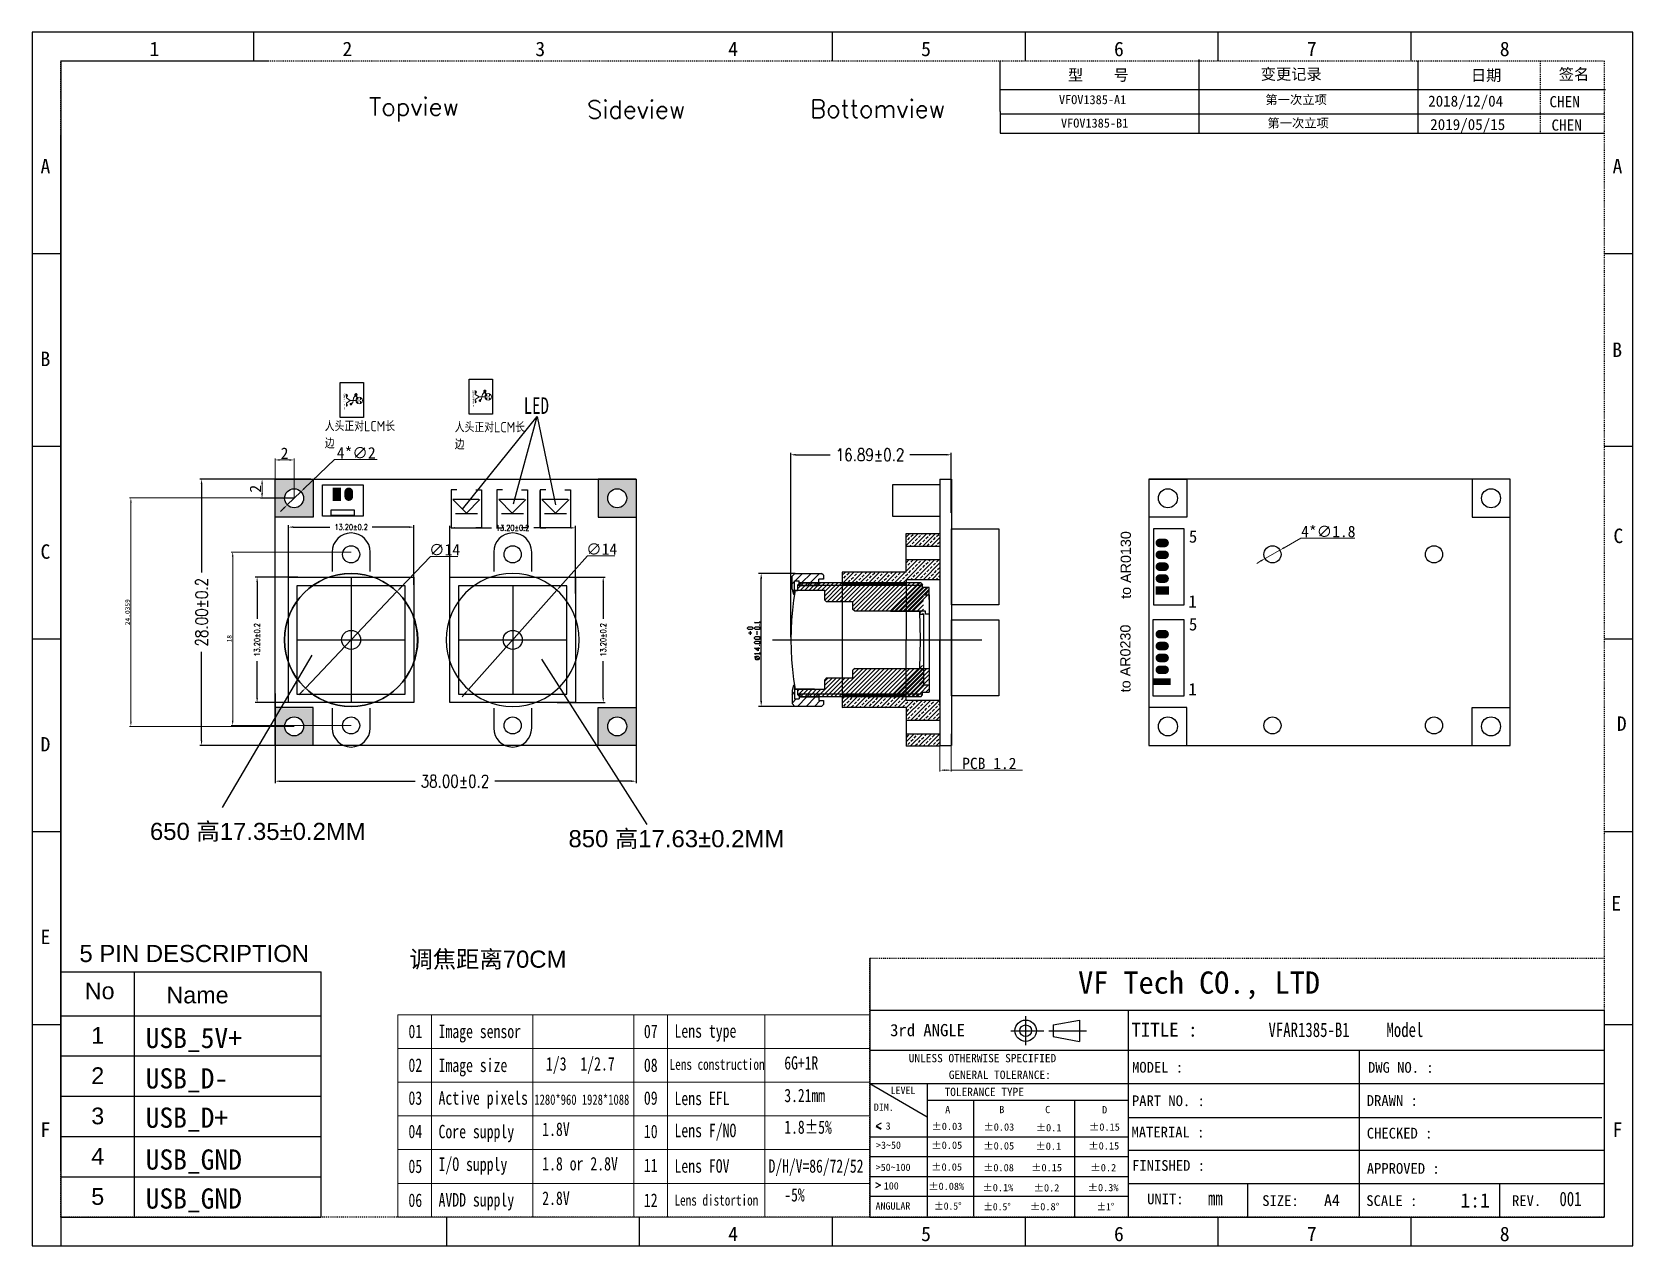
# Model space of a CAD drawing. Header units: millimetres. Extents: x 866 to 1035, y 87 to 215.
import ezdxf

# ---------------------------------------------------------------- set-up
doc = ezdxf.new("R2010")
doc.units = ezdxf.units.MM
for name, pattern in [('ACAD_ISO04W100', [30, 24, -3, 0, -3]), ('CENTER', [50.8, 31.75, -6.35, 6.35, -6.35]), ('JIS_02_0.7', [1.35, 0.75, -0.6])]:
    doc.linetypes.add(name, pattern=pattern)
for name, color, linetype in [('2', 3, 'Continuous'), ('2D_LINE_01', 2, 'Continuous'), ('2D_LINE_04', 6, 'Continuous'), ('_____1', 160, 'Continuous'), ('BOARD_OUTLINE_00', 254, 'Continuous'), ('DRIL_PLTE_THRU_01', 16, 'Continuous'), ('DRIL_PLTE_THRU_02', 176, 'Continuous'), ('DRIL_SYMBOL', 6, 'Continuous'), ('OUTLINE', 7, 'Continuous'), ('PADS_BOT', 5, 'Continuous'), ('PADS_INNER', 1, 'Continuous'), ('PADS_TOP', 1, 'Continuous'), ('PART_TOP_2DLINE_01', 254, 'Continuous')]:
    doc.layers.add(name, color=color, linetype=linetype)
doc.layers.add('图层1', color=7, linetype='Continuous', lineweight=30)
doc.layers.add('粗实线层', color=7, linetype='Continuous', lineweight=18)
doc.styles.add('DIM-ITALIC', font='TXT.SHX', dxfattribs={"width": 0.8})
doc.styles.add('QTECH', font='', dxfattribs={"height": 0.5})
doc.styles.add('TEXTSTYLE_1', font='txt', dxfattribs={"width": 0.75})
doc.styles.add('TEXTSTYLE_2', font='txt')
doc.styles.add('TEXTSTYLE_3', font='txt')
doc.styles.add('字母和数字1.0', font='gbenor.shx', dxfattribs={"height": 1, "bigfont": 'gbcbig.shx'})
doc.styles.add('宋体', font='', dxfattribs={"width": 0.75})
doc.styles.add('样式 1', font='', dxfattribs={"width": 0.75})
doc.styles.add('样式 2', font='txt.shx')
doc.styles.get('QTECH').set_extended_font_data('SimSun')
doc.styles.get('宋体').set_extended_font_data('SimSun')
doc.styles.get('样式 1').set_extended_font_data('SimSun')
doc.dimstyles.new('0.2', dxfattribs={"dimtxt": 0.6, "dimasz": 0.5, "dimexe": 0.2, "dimexo": 0.25, "dimtad": 0, "dimtoh": 1, "dimzin": 1, "dimdsep": 46, "dimtxsty": 'DIM-ITALIC', "dimcen": 2, "dimclrd": 256, "dimclre": 256, "dimclrt": 256, "dimadec": 1, "dimazin": 0, "dimtol": 1, "dimtp": 0.2, "dimtm": 0.2, "dimtfac": 1, "dimtmove": 0, "dimatfit": 3, "dimfxl": 1, "dimlwe": -1, "dimarcsym": 0})
doc.dimstyles.new('ISO', dxfattribs={"dimscale": 0.5, "dimtxt": 1, "dimasz": 1, "dimexe": 0.3, "dimexo": 0, "dimgap": 0.2, "dimtad": 1, "dimtoh": 1, "dimdec": 4, "dimzin": 9, "dimdsep": 46, "dimtxsty": 'Standard', "dimcen": 0.09, "dimclrd": 3, "dimclre": 3, "dimclrt": 3, "dimadec": 1, "dimazin": 2, "dimtfac": 1, "dimtdec": 4, "dimtmove": 0, "dimatfit": 3, "dimfxl": 1, "dimtolj": 1, "dimtzin": 0, "dimlwd": 9, "dimlwe": 9, "dimarcsym": 0})

msp = doc.modelspace()

# ---------------------------------------------------------------- texts
at = {"color": 0, "linetype": 'ByBlock', "char_height": 1.1750414, "width": 15.3140812, "attachment_point": 1}
for s, insert in [('{\\fSimSun|b0|i0|c134|p2;型    号}', (975.2765, 210.88759)), ('{\\fSimSun|b0|i0|c134|p2;变更记录}', (995.5609, 210.99028)), ('{\\fSimSun|b0|i0|c134|p2;日期}', (1017.6717, 210.86797)), ('{\\fSimSun|b0|i0|c134|p2;签名}', (1026.92347, 210.9815))]:
    msp.add_mtext(s, dxfattribs=dict(at, insert=insert))
at = {"color": 0, "linetype": 'ByBlock', "char_height": 1.876389, "width": 12.2273031, "attachment_point": 1, "style": '样式 2'}
for s, insert in [('Topview', (901.73128, 207.91304)), ('Sideview', (924.66583, 207.61642)), ('Bottomview', (948.14188, 207.68807))]:
    msp.add_mtext(s, dxfattribs=dict(at, insert=insert))
at = {"linetype": 'JIS_02_0.7', "char_height": 0.9460881, "width": 9.701185, "attachment_point": 1}
for s, insert in [('\\pi-2.361,l3.542,t3.542;{\\fSimSun|b0|i0|c134|p2;VFOV1385-A1 }', (973.14729, 208.18754)), ('\\pi-2.3611,l3.5417,t3.5417;{\\fSimSun|b0|i0|c134|p2;第一次立项}', (994.87747, 208.18754)), ('\\pi-2.361,l3.542,t3.542;{\\fSimSun|b0|i0|c134|p2;VFOV1385-B1 }', (973.36153, 205.72437)), ('\\pi-2.3611,l3.5417,t3.5417;{\\fSimSun|b0|i0|c134|p2;第一次立项}', (995.09171, 205.72437))]:
    msp.add_mtext(s, dxfattribs=dict(at, insert=insert))
at = {"attachment_point": 1}
for s, insert, char_height, width in [('2018/12/04', (1013.17875, 208.14172), 1.160535, 9.7751403), ('{\\fSimSun|b0|i0|c134|p2;CHEN}', (1025.94267, 208.09076), 1.1750414, 6.2221784), ('2019/05/15', (1013.39299, 205.67855), 1.160535, 9.7751403), ('{\\fSimSun|b0|i0|c134|p2;CHEN}', (1026.15691, 205.62759), 1.1750414, 6.2221784)]:
    msp.add_mtext(s, dxfattribs=dict(at, insert=insert, char_height=char_height, width=width))
at = {"color": 1, "linetype": 'ACAD_ISO04W100', "lineweight": 9, "ltscale": 0.0001, "insert": (917.9948, 176.39784), "char_height": 1.743662, "width": 11.5613678, "attachment_point": 1, "style": '样式 1'}
msp.add_mtext('LED', dxfattribs=at)
at = {"color": 1, "char_height": 1.085755, "width": 7.5178134, "attachment_point": 1, "style": '字母和数字1.0'}
for insert in [(897.07103, 173.91388), (910.74949, 173.80046)]:
    msp.add_mtext('人头正对LCM长边', dxfattribs=dict(at, insert=insert))
at = {"color": 0, "char_height": 1.0782089, "width": 16.4697662, "attachment_point": 1, "rotation": 90, "style": 'QTECH'}
for s, insert in [('{\\fArial|b0|i0|c0|p34;to AR0130}', (980.82045, 155.19526)), ('{\\fArial|b0|i0|c0|p34;to AR0230}', (980.77799, 145.36444))]:
    msp.add_mtext(s, dxfattribs=dict(at, insert=insert))
at = {"color": 1, "ltscale": 0.1, "char_height": 1.29464, "attachment_point": 3}
for s, insert in [('5', (988.87999, 162.40117)), ('1', (988.8226, 155.56963)), ('5', (988.88456, 153.16422)), ('1', (988.82717, 146.33268))]:
    msp.add_mtext(s, dxfattribs=dict(at, insert=insert))
at = {"color": 0, "attachment_point": 1, "style": 'QTECH'}
for s, insert, char_height, width in [('{\\fArial|b0|i0|c0|p34;650 }高{\\fArial|b0|i0|c0|p34;17.35%%P0.2MM}', (878.6741, 131.62858), 1.7998188, 27.4924394), ('{\\fArial|b0|i0|c0|p34;850 }高{\\fArial|b0|i0|c0|p34;17.63%%P0.2MM}', (922.71471, 130.86319), 1.7998188, 27.4924394), ('{\\fArial|b0|i0|c0|p34;5 PIN DESCRIPTION}', (871.25317, 118.78213), 1.7998188, 27.4924394), ('调焦距离{\\fArial|b0|i0|c0|p34;70CM}', (905.97756, 118.18469), 1.7998188, 27.4924394), ('{\\fArial|b0|i0|c0|p34;No}', (871.81408, 114.83007), 1.7561624, 11.1518578), ('{\\fArial|b0|i0|c0|p34;Name}', (880.41092, 114.39169), 1.7561624, 11.1518578), ('{\\fArial|b0|i0|c0|p34;1}', (872.49756, 110.14407), 1.7561624, 1.9915614), ('USB_5V+', (878.22048, 110.05918), 2.128429, 7.6628799), ('{\\fArial|b0|i0|c0|p34;2}', (872.49756, 105.90682), 1.7561624, 1.9915614), ('USB_D-', (878.22048, 105.80649), 2.128429, 7.6628799), ('{\\fArial|b0|i0|c0|p34;3}', (872.49756, 101.66956), 1.7561624, 1.9915614), ('USB_D+', (878.22048, 101.67415), 2.128429, 7.6628799), ('{\\fArial|b0|i0|c0|p34;4}', (872.49756, 97.4323), 1.7561624, 1.9915614), ('USB_GND', (878.22048, 97.26843), 2.128429, 7.6628799), ('{\\fArial|b0|i0|c0|p34;5}', (872.49756, 93.19504), 1.7561624, 1.9915614), ('USB_GND', (878.22048, 93.16924), 2.128429, 7.6628799)]:
    msp.add_mtext(s, dxfattribs=dict(at, insert=insert, char_height=char_height, width=width))
at = {"color": 0, "linetype": 'ByBlock', "lineweight": 9, "ltscale": 0.0001, "attachment_point": 1, "style": '样式 1'}
for s, insert, char_height, width in [('01', (905.87343, 110.3986), 1.418691, 9.4066492), ('Image sensor', (909.04228, 110.3986), 1.4186913, 9.4066492), ('07', (930.6508, 110.3986), 1.418691, 9.4066492), ('Lens type', (933.86938, 110.44204), 1.418691, 9.4066492), ('02', (905.87343, 106.84607), 1.418691, 9.4066492), ('Image size', (909.04228, 106.83273), 1.418691, 9.4066492), ('\\A1;1/3  1/2.7', (920.34344, 106.98373), 1.4186913, 15.845955), ('08', (930.6508, 106.84607), 1.418691, 9.4066492), ('03', (905.87343, 103.38525), 1.418691, 9.4066492), ('1280*960 1928*1088', (919.12217, 103.05297), 1.0883588, 17.5009972), ('09', (930.6508, 103.38525), 1.418691, 9.4066492), ('Lens EFL', (933.86938, 103.35155), 1.418691, 9.4066492), ('04', (905.87343, 99.87318), 1.418691, 9.4066492), ('Core supply', (909.04228, 99.85972), 1.4186913, 9.4066492), ('1.8V', (919.95126, 100.10475), 1.418691, 9.4066492), ('10', (930.6508, 99.87318), 1.418691, 9.4066492), ('Lens F/NO', (933.86938, 99.97118), 1.418691, 9.4066492), ('05', (905.87343, 96.20518), 1.418691, 9.4066492), ('I/O supply', (909.04228, 96.42428), 1.418691, 9.4066492), ('1.8 or 2.8V', (919.95126, 96.47657), 1.4186913, 9.4066492), ('11', (930.6508, 96.29932), 1.418691, 9.4066492), ('Lens FOV', (933.86938, 96.23612), 1.418691, 9.4066492), ('AVDD supply', (909.04228, 92.67258), 1.4186913, 9.4066492), ('2.8V', (919.95126, 92.84839), 1.418691, 9.4066492), ('06', (905.87343, 92.63585), 1.418691, 9.4066492), ('12', (930.6508, 92.63585), 1.418691, 9.4066492), ('Lens distortion', (933.86938, 92.50991), 1.1526867, 9.4066492)]:
    msp.add_mtext(s, dxfattribs=dict(at, insert=insert, char_height=char_height, width=width))
at = {"linetype": 'Continuous', "lineweight": 9, "ltscale": 0.0001, "attachment_point": 1, "style": '样式 1'}
for s, insert, char_height, width in [('Lens construction', (933.35672, 106.79465), 1.1526867, 16.5805378), ('Active pixels', (909.04228, 103.39373), 1.4186913, 13.3953521)]:
    msp.add_mtext(s, dxfattribs=dict(at, insert=insert, char_height=char_height, width=width))
at = {"color": 0, "linetype": 'ACAD_ISO04W100', "lineweight": 9, "ltscale": 0.0001, "width": 9.2651732, "attachment_point": 1, "style": '样式 1'}
for s, insert, char_height in [('6G+1R', (945.42975, 107.06984), 1.397354), ('3.21mm', (945.42975, 103.64533), 1.397354), ('1.8%%P5%', (945.42975, 100.3158), 1.397354), ('D/H/V=86/72/52', (943.77532, 96.21568), 1.3973542), ('-5%', (945.42975, 93.19026), 1.397354)]:
    msp.add_mtext(s, dxfattribs=dict(at, insert=insert, char_height=char_height))
at = {"layer": '图层1', "color": 0, "linetype": 'Continuous'}
for s, height, style, p in [('1', 1.52036, 'TEXTSTYLE_1', (878.63293, 212.29162)), ('2', 1.52036, 'TEXTSTYLE_1', (898.9305, 212.29162)), ('3', 1.52036, 'TEXTSTYLE_1', (919.22807, 212.29162)), ('4', 1.52036, 'TEXTSTYLE_1', (939.52564, 212.29162)), ('5', 1.52036, 'TEXTSTYLE_1', (959.8232, 212.29162)), ('6', 1.52036, 'TEXTSTYLE_1', (980.12077, 212.29162)), ('7', 1.52036, 'TEXTSTYLE_1', (1000.41834, 212.29162)), ('8', 1.52036, 'TEXTSTYLE_1', (1020.71591, 212.29162)), ('A', 1.52036, 'TEXTSTYLE_1', (867.15787, 199.95282)), ('A', 1.52036, 'TEXTSTYLE_1', (1032.58141, 199.95282)), ('B', 1.52036, 'TEXTSTYLE_1', (1032.55051, 180.64148)), ('B', 1.52036, 'TEXTSTYLE_1', (867.15787, 179.68059)), ('C', 1.52036, 'TEXTSTYLE_1', (1032.67344, 161.06453)), ('C', 1.52036, 'TEXTSTYLE_1', (867.15787, 159.40836)), ('D', 1.52036, 'TEXTSTYLE_1', (1033.0291, 141.3079)), ('D', 1.52036, 'TEXTSTYLE_1', (867.15787, 139.13613)), ('E', 1.52036, 'TEXTSTYLE_1', (1032.4514, 122.39726)), ('E', 1.52036, 'TEXTSTYLE_1', (867.15787, 118.86391)), ('VF Tech CO., LTD', 2.338472, 'TEXTSTYLE_1', (976.3443, 113.65441)), ('3rd ANGLE', 1.28616, 'TEXTSTYLE_1', (956.56087, 109.17882)), ('TITLE :', 1.461545, 'TEXTSTYLE_1', (981.95009, 109.13578)), ('UNLESS OTHERWISE SPECIFIED ', 0.8769273, 'TEXTSTYLE_1', (958.52236, 106.43693)), ('MODEL :', 1.127565, 'TEXTSTYLE_1', (982.0221, 105.3483)), ('DWG NO. :', 1.127565, 'TEXTSTYLE_1', (1006.8476, 105.3328)), ('GENERAL TOLERANCE:', 0.8769273, 'TEXTSTYLE_1', (962.73383, 104.68615)), ('LEVEL', 0.768794, 'TEXTSTYLE_1', (956.61273, 103.10082)), ('TOLERANCE TYPE', 0.8769273, 'TEXTSTYLE_1', (962.29105, 102.88137)), ('PART NO. :', 1.127565, 'TEXTSTYLE_1', (982.00572, 101.82509)), ('DRAWN :', 1.127565, 'TEXTSTYLE_1', (1006.72134, 101.85178)), ('DIM.', 0.768794, 'TEXTSTYLE_1', (954.85107, 101.33004)), ('A', 0.76879, 'TEXTSTYLE_1', (962.35784, 101.08105)), ('B', 0.76879, 'TEXTSTYLE_1', (968.05617, 101.08105)), ('C', 0.76879, 'TEXTSTYLE_1', (972.88117, 101.08105)), ('D', 0.76879, 'TEXTSTYLE_1', (978.87902, 101.05526)), ('F', 1.52036, 'TEXTSTYLE_1', (867.15787, 98.59168)), ('3', 0.76879, 'TEXTSTYLE_1', (956.09362, 99.35199)), ('MATERIAL :', 1.127565, 'TEXTSTYLE_1', (981.96241, 98.52413)), ('CHECKED :', 1.127565, 'TEXTSTYLE_1', (1006.72134, 98.41488)), ('F', 1.52036, 'TEXTSTYLE_1', (1032.58141, 98.59168)), ('>3~50', 0.768794, 'TEXTSTYLE_1', (955.08374, 97.32999)), ('FINISHED :', 1.127565, 'TEXTSTYLE_1', (982.0221, 95.01642)), ('>50~100', 0.768794, 'TEXTSTYLE_1', (955.05026, 95.00459)), ('APPROVED :', 1.127565, 'TEXTSTYLE_1', (1006.72134, 94.7061)), ('100', 0.768794, 'TEXTSTYLE_1', (955.8985, 93.04902)), ('ANGULAR', 0.768794, 'TEXTSTYLE_1', (955.02793, 90.93719)), ('UNIT:', 1.127565, 'TEXTSTYLE_1', (983.60676, 91.5024)), ('SIZE:', 1.127565, 'TEXTSTYLE_1', (995.72193, 91.31747)), ('A4', 1.216334, 'TEXTSTYLE_1', (1002.22365, 91.31529)), ('SCALE :', 1.127565, 'TEXTSTYLE_1', (1006.66964, 91.31747)), ('1:1', 1.520417, 'TEXTSTYLE_3', (1016.56195, 91.14784)), ('REV.', 1.127565, 'TEXTSTYLE_1', (1022.005, 91.31747)), ('4', 1.52036, 'TEXTSTYLE_1', (939.52564, 87.61743)), ('5', 1.52036, 'TEXTSTYLE_1', (959.8232, 87.61743)), ('6', 1.52036, 'TEXTSTYLE_1', (980.12077, 87.61743)), ('7', 1.52036, 'TEXTSTYLE_1', (1000.41834, 87.61743)), ('8', 1.52036, 'TEXTSTYLE_1', (1020.71591, 87.61743))]:
    msp.add_text(s, height=height, dxfattribs=dict(at, style=style)).set_placement(p)
for s, height, style, width, p in [('VFAR1385-B1     Model', 1.520417, 'TEXTSTYLE_1', 0.75, (996.37894, 109.09689)), ('%%p0.03', 0.768794, 'TEXTSTYLE_2', 1.033333, (960.91699, 99.31581)), ('%%p0.03', 0.768794, 'TEXTSTYLE_2', 1.033333, (966.38165, 99.24467)), ('%%P0.1', 0.768794, 'TEXTSTYLE_2', 1.033333, (971.88804, 99.17623)), ('%%p0.15', 0.768794, 'TEXTSTYLE_2', 1.033333, (977.49482, 99.24467)), ('%%p0.05', 0.768794, 'TEXTSTYLE_2', 1.033333, (960.90611, 97.32999)), ('%%p0.05', 0.768794, 'TEXTSTYLE_2', 1.033333, (966.37191, 97.25884)), ('%%P0.1', 0.768794, 'TEXTSTYLE_2', 1.033333, (971.8603, 97.22966)), ('%%p0.15', 0.768794, 'TEXTSTYLE_2', 1.033333, (977.42276, 97.25884)), ('%%p0.05', 0.768794, 'TEXTSTYLE_2', 1.033333, (960.88948, 95.04006)), ('%%p0.08', 0.768794, 'TEXTSTYLE_2', 1.033333, (966.34568, 94.96892)), ('%%P0.15', 0.768794, 'TEXTSTYLE_2', 1.033333, (971.40497, 94.9741)), ('%%p0.2', 0.768794, 'TEXTSTYLE_2', 1.041667, (977.63487, 94.96892)), ('%%p0.08%', 0.768794, 'TEXTSTYLE_2', 1.027778, (960.58471, 93.00601)), ('%%p0.1%', 0.768794, 'TEXTSTYLE_2', 1.033333, (966.28063, 92.87117)), ('%%P0.2', 0.768794, 'TEXTSTYLE_2', 1.033333, (971.66835, 92.84213)), ('%%p0.3%', 0.768794, 'TEXTSTYLE_2', 1.033333, (977.35152, 92.87117)), ('001', 1.520417, 'TEXTSTYLE_1', 0.75, (1026.99341, 91.30604)), ('%%p0.5%%d', 0.768794, 'TEXTSTYLE_2', 0.966667, (961.19104, 90.92849)), ('%%p0.5%%d', 0.768794, 'TEXTSTYLE_2', 0.966667, (966.36414, 90.85735)), ('%%P0.8%%D', 0.768794, 'TEXTSTYLE_2', 1.033333, (971.27807, 90.86466)), ('%%P1%%D', 0.768794, 'TEXTSTYLE_2', 0.944444, (978.29324, 90.85735)), ('mm', 1.520417, 'TEXTSTYLE_1', 0.75, (990.00674, 91.38198))]:
    msp.add_text(s, height=height, dxfattribs=dict(at, style=style, width=width)).set_placement(p)

# ---------------------------------------------------------------- blocks, each defined once
blk = doc.blocks.new('DRIL_SYMBOL_0$55')
at = {"layer": 'DRIL_SYMBOL', "const_width": 0.0508}
for points in [[(-0.254, 0), (0.254, 0)], [(0, -0.254), (0, 0.254)]]:
    blk.add_lwpolyline(points, dxfattribs=at)
blk = doc.blocks.new('DRIL_HOLE_0$55')
at = {"const_width": 0.275}
blk.add_lwpolyline([(-0.1375, 0, 1), (0.1375, 0, 1)], format="xyb", close=True, dxfattribs=at)
blk.add_blockref('DRIL_SYMBOL_0$55', (0, 0))
blk = doc.blocks.new('PAD_21')
at = {"const_width": 0.7}
blk.add_lwpolyline([(-0.9, 0), (0.9, 0)], dxfattribs=at)
blk = doc.blocks.new('STK_BOT_126')
at = {"layer": 'DRIL_PLTE_THRU_01'}
blk.add_blockref('DRIL_HOLE_0$55', (0, 0), dxfattribs=at)
at = {"layer": 'DRIL_PLTE_THRU_02'}
blk.add_blockref('DRIL_HOLE_0$55', (0, 0), dxfattribs=at)
at = {"layer": 'PADS_BOT', "rotation": 90}
blk.add_blockref('PAD_21', (0, 0), dxfattribs=at)
at = {"layer": 'PADS_INNER', "rotation": 90}
blk.add_blockref('PAD_21', (0, 0), dxfattribs=at)
at = {"layer": 'PADS_TOP', "rotation": 90}
blk.add_blockref('PAD_21', (0, 0), dxfattribs=at)
blk = doc.blocks.new('PAD_23')
at = {"const_width": 0.45}
blk.add_lwpolyline([(-0.25, -0.225), (0.25, -0.225, 1), (0.25, 0.225), (-0.25, 0.225, 1)], format="xyb", close=True, dxfattribs=at)
blk = doc.blocks.new('STK_BOT_125')
at = {"layer": 'DRIL_PLTE_THRU_01'}
blk.add_blockref('DRIL_HOLE_0$55', (0, 0), dxfattribs=at)
at = {"layer": 'DRIL_PLTE_THRU_02'}
blk.add_blockref('DRIL_HOLE_0$55', (0, 0), dxfattribs=at)
at = {"layer": 'PADS_BOT', "rotation": 90}
blk.add_blockref('PAD_23', (0, 0), dxfattribs=at)
at = {"layer": 'PADS_INNER', "rotation": 90}
blk.add_blockref('PAD_23', (0, 0), dxfattribs=at)
at = {"layer": 'PADS_TOP', "rotation": 90}
blk.add_blockref('PAD_23', (0, 0), dxfattribs=at)
blk = doc.blocks.new('*D282')
at = {"layer": '2', "color": 3, "lineweight": 9}
for p, q in [((908.18, 159.66), (905.01, 156.32)), ((911.08, 159.66), (908.18, 159.66)), ((895.03, 145.8), (904.67, 155.96)), ((894.68, 145.44), (894.34, 145.08))]:
    blk.add_line(p, q, dxfattribs=at)
at = {"layer": '2', "color": 3}
for points in [[(904.95, 156.38), (905.07, 156.26), (904.67, 155.96)], [(894.62, 145.5), (894.74, 145.38), (895.03, 145.8)]]:
    blk.add_solid(points, dxfattribs=at)
at = {"layer": 'Defpoints', "color": 0}
for p in [(904.67, 155.96), (895.03, 145.8)]:
    blk.add_point(p, dxfattribs=at)
at = {"layer": '2', "color": 3, "insert": (909.68, 160.36), "char_height": 1.2, "attachment_point": 5}
blk.add_mtext('\\A1;∅14', dxfattribs=at)
blk = doc.blocks.new('*D283')
at = {"layer": '2', "color": 3, "lineweight": 9}
for p, q in [((924.71, 159.73), (921.83, 156.48)), ((927.61, 159.73), (924.71, 159.73)), ((912.19, 145.65), (921.5, 156.11)), ((911.86, 145.27), (911.53, 144.9))]:
    blk.add_line(p, q, dxfattribs=at)
at = {"layer": '2', "color": 3}
for points in [[(921.77, 156.54), (921.89, 156.43), (921.5, 156.11)], [(911.8, 145.33), (911.92, 145.22), (912.19, 145.65)]]:
    blk.add_solid(points, dxfattribs=at)
at = {"layer": 'Defpoints', "color": 0}
for p in [(921.5, 156.11), (912.19, 145.65)]:
    blk.add_point(p, dxfattribs=at)
at = {"layer": '2', "color": 3, "insert": (926.21, 160.43), "char_height": 1.2, "attachment_point": 5}
blk.add_mtext('\\A1;∅14', dxfattribs=at)
blk = doc.blocks.new('dsD')
at = {"layer": '2'}
h = blk.add_hatch(dxfattribs=at)
h.set_pattern_fill('ANSI33', color=0, scale=0.1, style=0)
h.paths.add_polyline_path([(977.45, 275.24), (977.45, 276.57), (973.89, 276.57), (973.89, 275.24)])
h.paths.add_polyline_path([(973.89, 273.82), (973.89, 272.49), (967.18, 272.49), (967.18, 271.22), (973.89, 271.22), (973.89, 271.73), (977.45, 271.73), (977.45, 271.98), (977.45, 273.82)])
h.paths.add_polyline_path([(973.89, 258.24), (973.89, 256.91), (977.45, 256.91), (977.45, 258.75), (977.45, 259), (973.89, 259), (973.89, 259.51), (967.18, 259.51), (967.18, 258.24)])
h.paths.add_polyline_path([(973.91, 255.49), (973.89, 255.47), (973.89, 254.17), (977.45, 254.17), (977.45, 255.49)])
at = {"layer": '2', "color": 0}
for p, q in [((967.18, 272.49), (967.18, 258.24)), ((973.89, 271.22), (967.18, 271.22)), ((969.36, 265.37), (980.21, 265.37)), ((973.89, 259.51), (967.18, 259.51)), ((973.89, 258.24), (967.18, 258.24))]:
    blk.add_line(p, q, dxfattribs=at)
at = {"layer": '_____1', "color": 7}
for p, q in [((973.89, 272.49), (973.89, 276.57)), ((973.89, 275.24), (977.45, 275.24)), ((973.89, 273.82), (977.45, 273.82)), ((973.89, 272.49), (967.18, 272.49)), ((973.89, 271.73), (977.45, 271.73)), ((973.89, 271.73), (973.89, 265.37)), ((977.45, 271.98), (977.45, 265.37)), ((973.89, 259), (973.89, 265.37)), ((977.45, 258.75), (977.45, 265.37)), ((977.45, 259), (973.89, 259)), ((973.89, 258.24), (973.89, 254.17)), ((973.89, 256.91), (977.45, 256.91)), ((973.89, 255.49), (977.45, 255.49))]:
    blk.add_line(p, q, dxfattribs=at)
at = {"layer": '_____1', "color": 2}
for p, q in [((971.34, 271.22), (972.23, 271.22)), ((972.49, 271.22), (972.74, 271.22)), ((973, 271.22), (973.89, 271.22)), ((971.34, 259.51), (972.23, 259.51)), ((972.49, 259.51), (972.74, 259.51)), ((973, 259.51), (973.89, 259.51)), ((973.89, 255.47), (973.91, 255.49))]:
    blk.add_line(p, q, dxfattribs=at)
at = {"layer": '_____1', "color": 7}
for points in [[(973.89, 276.57), (977.45, 276.57), (977.45, 271.98)], [(977.45, 258.75), (977.45, 254.17), (973.89, 254.17)]]:
    blk.add_lwpolyline(points, dxfattribs=at)
blk = doc.blocks.new('*D297')
at = {"layer": '2'}
for p, q in [((946.11, 151.16), (946.11, 170.55)), ((963, 164.25), (963, 170.55))]:
    blk.add_line(p, q, dxfattribs=at)
at = {"layer": '2', "lineweight": -2}
for p, q in [((946.61, 170.35), (950.27, 170.35)), ((962.5, 170.35), (958.63, 170.35))]:
    blk.add_line(p, q, dxfattribs=at)
at = {"layer": '2', "color": 3, "lineweight": 9}
for p, q in [((899.85, 160.12), (887.23, 160.12)), ((887.38, 159.62), (887.38, 142.38)), ((899.84, 141.88), (887.23, 141.88))]:
    blk.add_line(p, q, dxfattribs=at)
at = {"layer": '2'}
for points in [[(946.61, 170.44), (946.61, 170.27), (946.11, 170.35)], [(962.5, 170.44), (962.5, 170.27), (963, 170.35)]]:
    blk.add_solid(points, dxfattribs=at)
at = {"layer": '2', "color": 3}
for points in [[(887.3, 159.62), (887.47, 159.62), (887.38, 160.12)], [(887.3, 142.38), (887.47, 142.38), (887.38, 141.88)]]:
    blk.add_solid(points, dxfattribs=at)
at = {"layer": 'Defpoints', "color": 0}
for p in [(963, 170.35), (963, 164), (899.85, 160.12), (946.11, 150.91), (887.38, 141.88), (899.84, 141.88)]:
    blk.add_point(p, dxfattribs=at)
at = {"layer": '2', "insert": (954.45, 170.35), "char_height": 1.3, "attachment_point": 5, "style": 'DIM-ITALIC'}
blk.add_mtext('16.89±0.2', dxfattribs=at)
at = {"layer": '2', "color": 3, "insert": (887.03, 151), "char_height": 0.5, "attachment_point": 5, "rotation": 90}
blk.add_mtext('\\A1;18', dxfattribs=at)
blk = doc.blocks.new('FFFFFFF')
at = {"layer": '_____1'}
for points in [[(939.66, 191.53), (939.85, 191.53), (939.75, 192.09)], [(939.66, 178.67), (939.85, 178.67), (939.75, 178.1)]]:
    blk.add_hatch(color=7, dxfattribs=at).paths.add_polyline_path(points)
at = {"layer": '2', "color": 0}
blk.add_line((940.96, 185.1), (960.04, 185.1), dxfattribs=at)
at = {"layer": '_____1', "color": 7}
for p, q in [((943.32, 192.09), (939.47, 192.09)), ((943, 191.79), (943.3, 192.09)), ((943.3, 192.09), (946.1, 192.09)), ((943.34, 191.32), (944.11, 192.09)), ((946.3, 191.89), (946.1, 192.09)), ((939.75, 178.67), (939.75, 191.53)), ((943, 190.42), (943, 191.79)), ((943, 190.99), (943.27, 191.25)), ((943.27, 189.89), (943.27, 191.32)), ((943.27, 191.32), (943.76, 191.32)), ((956.74, 190.82), (943.61, 190.82)), ((943.76, 190.83), (943.76, 191.32)), ((943.76, 191.1), (945.81, 191.1)), ((943.76, 190.83), (945.81, 190.83)), ((956.54, 191.1), (943.82, 191.1)), ((945.53, 190.83), (945.79, 191.1)), ((945.79, 191.1), (945.81, 191.1)), ((945.81, 190.83), (945.81, 191.49)), ((946.2, 191.49), (946.3, 191.59)), ((954.36, 188.1), (956.85, 190.6)), ((954.8, 188.1), (957.3, 190.6)), ((956.54, 191.1), (956.74, 190.9)), ((957.44, 189.35), (957.44, 190.6)), ((943.08, 190.16), (943.27, 190.35)), ((945.35, 190.3), (943.33, 190.3)), ((943.33, 190.3), (943.58, 190.3)), ((945.35, 190.3), (943.33, 190.3)), ((946.64, 189.1), (946.45, 189.29)), ((955.25, 188.1), (956.84, 189.69)), ((955.7, 188.1), (956.84, 189.24)), ((956.15, 188.1), (956.84, 188.79)), ((956.84, 189.84), (957.44, 189.84)), ((957, 189.84), (957.42, 190.28)), ((957.44, 189.35), (957.44, 180.85)), ((939.62, 186.84), (939.62, 187.02)), ((949.6, 188.1), (949.4, 188.3)), ((953.36, 188.1), (954.63, 188.1)), ((953.36, 188.1), (954.63, 188.1)), ((954.5, 188.1), (956.44, 188.1)), ((956.44, 187.94), (956.84, 188.34)), ((956.75, 187.8), (956.84, 187.89)), ((938.77, 185.81), (938.4, 185.81)), ((938.58, 186), (938.58, 185.62)), ((939.33, 185.62), (939.33, 186)), ((939.62, 186.65), (939.53, 186.65)), ((939.62, 184.5), (939.53, 184.5)), ((939.62, 183.56), (939.62, 183.75)), ((940.96, 185.1), (941.2, 185.1)), ((941.3, 185.1), (941.38, 185.1)), ((956.84, 185.1), (956.84, 180.35)), ((939.62, 183.04), (939.05, 183.32)), ((949.4, 181.47), (950.02, 182.1)), ((949.6, 182.1), (949.4, 181.9)), ((953.36, 182.1), (954.63, 182.1)), ((953.36, 182.1), (954.63, 182.1)), ((953.71, 179.39), (956.43, 182.1)), ((956.44, 182.11), (956.73, 182.4)), ((943.27, 180.3), (943.27, 178.88)), ((946.45, 180.76), (946.79, 181.11)), ((946.45, 180.32), (947.24, 181.11)), ((946.64, 181.11), (946.45, 180.9)), ((947.31, 179.39), (949.03, 181.11)), ((956.84, 180.35), (957.44, 180.35)), ((957.44, 180.85), (957.44, 179.6)), ((943, 179.78), (943, 178.4)), ((943, 179.32), (943.27, 179.58)), ((943, 178.42), (943.45, 178.88)), ((943.27, 178.88), (943.76, 178.88)), ((945.35, 179.9), (943.33, 179.9)), ((943.61, 179.73), (943.79, 179.9)), ((956.74, 179.39), (943.61, 179.39)), ((943.76, 179.19), (943.95, 179.38)), ((943.76, 179.11), (945.81, 179.11)), ((956.54, 179.11), (943.82, 179.11)), ((944.79, 179.11), (945.07, 179.39)), ((945.07, 179.39), (945.59, 179.9)), ((945.24, 179.11), (945.52, 179.39)), ((945.37, 178.1), (945.97, 178.7)), ((945.52, 179.39), (946.03, 179.9)), ((945.81, 179.38), (945.81, 178.7)), ((945.81, 178.7), (946.3, 178.7)), ((947.03, 179.11), (947.31, 179.39)), ((956, 179.11), (956.28, 179.39)), ((956.54, 179.11), (956.74, 179.3)), ((957.07, 179.6), (957.42, 179.96)), ((943.29, 178.1), (939.47, 178.1))]:
    blk.add_line(p, q, dxfattribs=at)
for points in [[(945.01, 192.09), (944, 191.1), (943.76, 190.85)], [(944.63, 190.83), (944.9, 191.1), (945.9, 192.09)], [(943, 190.42), (943.16, 189.89), (943.27, 189.89)], [(943.61, 190.5), (943.93, 190.82), (944.21, 191.1)], [(946.45, 189.29), (946.45, 190.3), (943.61, 190.3), (943.61, 190.9), (943.82, 191.1)], [(943.87, 190.3), (944.39, 190.82), (944.67, 191.1)], [(944.31, 190.3), (944.83, 190.82), (945.11, 191.1)], [(944.76, 190.3), (945.28, 190.82), (945.56, 191.1)], [(945.2, 190.3), (945.73, 190.82), (946.01, 191.1)], [(945.66, 190.3), (946.18, 190.82), (946.46, 191.1)], [(946.3, 191.89), (946.3, 191.49), (945.81, 191.49)], [(946.11, 190.3), (946.62, 190.82), (946.9, 191.1)], [(946.45, 189.29), (947.97, 190.82), (948.25, 191.1)], [(946.45, 189.74), (947.53, 190.82), (947.81, 191.1)], [(946.45, 190.18), (947.08, 190.82), (947.36, 191.1)], [(946.71, 189.1), (948.42, 190.82), (948.7, 191.1)], [(947.15, 189.1), (948.87, 190.82), (949.15, 191.1)], [(947.6, 189.1), (949.32, 190.82), (949.6, 191.1)], [(948.04, 189.1), (949.76, 190.82), (950.04, 191.1)], [(948.5, 189.1), (950.22, 190.82), (950.5, 191.1)], [(948.95, 189.1), (950.67, 190.82), (950.95, 191.1)], [(949.39, 189.1), (951.11, 190.82), (951.39, 191.1)], [(949.4, 188.65), (951.57, 190.82), (951.85, 191.1)], [(949.44, 188.25), (952.01, 190.82), (952.29, 191.1)], [(949.74, 188.1), (952.46, 190.82), (952.74, 191.1)], [(950.19, 188.1), (952.9, 190.82), (953.18, 191.1)], [(950.63, 188.1), (953.36, 190.82), (953.64, 191.1)], [(951.09, 188.1), (953.81, 190.82), (954.09, 191.1)], [(951.54, 188.1), (954.25, 190.82), (954.53, 191.1)], [(951.98, 188.1), (954.71, 190.82), (954.99, 191.1)], [(952.44, 188.1), (955.15, 190.82), (955.43, 191.1)], [(952.88, 188.1), (955.6, 190.82), (955.88, 191.1)], [(953.33, 188.1), (956.05, 190.82), (956.33, 191.1)], [(953.46, 188.1), (956.17, 190.82), (956.45, 191.1)], [(953.78, 188.1), (956.5, 190.82), (956.66, 190.98)], [(953.9, 188.1), (956.63, 190.82), (956.72, 190.91)], [(954.23, 188.1), (956.74, 190.61)], [(954.68, 188.1), (957.17, 190.6)], [(955.12, 188.1), (957.44, 190.42)], [(957.44, 190.6), (956.74, 190.6), (956.74, 190.9)], [(943.33, 190.3), (943.16, 189.26), (943.04, 188.23), (942.95, 187.19), (942.89, 186.14), (942.87, 185.1)], [(949.4, 188.3), (949.4, 189.1), (946.64, 189.1)], [(957.44, 189.84), (957.44, 187.8), (957.04, 187.8), (957.04, 188.1), (955.1, 188.1), (949.6, 188.1)], [(955.58, 188.1), (957.44, 189.97)], [(956.5, 185.1), (956.48, 186.6), (956.43, 188.1)], [(956.44, 188.1), (956.44, 187.8), (956.84, 187.8), (956.84, 182.4)], [(939.14, 186.84), (939.05, 186.93), (939.62, 186.93)], [(939.42, 184.31), (939.42, 183.94), (939.05, 184.22), (939.62, 184.22)], [(939.14, 183.56), (939.05, 183.66), (939.62, 183.66)], [(942.87, 185.1), (942.89, 184.06), (942.95, 183.01), (943.04, 181.97), (943.16, 180.93), (943.33, 179.9)], [(954.5, 182.1), (956.43, 182.1), (956.48, 183.6), (956.5, 185.1)], [(947.47, 179.11), (947.75, 179.39), (950.48, 182.1)], [(947.93, 179.11), (948.21, 179.39), (950.92, 182.1)], [(948.38, 179.11), (948.66, 179.39), (951.37, 182.1)], [(948.82, 179.11), (949.1, 179.39), (951.83, 182.1)], [(949.28, 179.11), (949.56, 179.39), (952.27, 182.1)], [(949.6, 182.1), (957.44, 182.1)], [(949.72, 179.11), (950, 179.39), (952.72, 182.1)], [(950.17, 179.11), (950.45, 179.39), (953.17, 182.1)], [(950.62, 179.11), (950.9, 179.39), (953.62, 182.1)], [(951.07, 179.11), (951.35, 179.39), (954.06, 182.1)], [(951.52, 179.11), (951.8, 179.39), (954.51, 182.1)], [(951.96, 179.11), (952.24, 179.39), (954.97, 182.1)], [(952.42, 179.11), (952.7, 179.39), (955.41, 182.1)], [(952.86, 179.11), (953.14, 179.39), (955.86, 182.1)], [(953.31, 179.11), (953.59, 179.39), (956.31, 182.1)], [(953.76, 179.11), (954.04, 179.39), (956.76, 182.1)], [(953.88, 179.11), (954.16, 179.39), (956.84, 182.06)], [(954.21, 179.11), (954.49, 179.39), (957.2, 182.1)], [(943.27, 180.3), (943.16, 180.3), (943, 179.78)], [(943.82, 179.11), (943.61, 179.3), (943.61, 179.9), (946.45, 179.9), (946.45, 180.9)], [(945.68, 179.11), (945.96, 179.39), (947.68, 181.11)], [(946.14, 179.11), (946.42, 179.39), (948.13, 181.11)], [(946.58, 179.11), (946.86, 179.39), (948.58, 181.11)], [(946.64, 181.11), (949.4, 181.11), (949.4, 181.9)], [(954.34, 179.11), (954.62, 179.39), (956.84, 181.61)], [(954.66, 179.11), (954.93, 179.39), (957.44, 181.89)], [(954.78, 179.11), (955.06, 179.39), (956.84, 181.16)], [(955.11, 179.11), (955.39, 179.39), (957.44, 181.44)], [(955.23, 179.11), (955.51, 179.39), (956.84, 180.71)], [(955.56, 179.11), (955.84, 179.39), (957.44, 180.99)], [(955.68, 179.11), (955.96, 179.39), (956.93, 180.35)], [(956.13, 179.11), (956.41, 179.39), (957.37, 180.35)], [(943.33, 179.9), (945.35, 179.9), (943.47, 179.9)], [(943.58, 178.1), (944.57, 179.11), (944.85, 179.38)], [(943.63, 179.29), (943.72, 179.39), (944.24, 179.9)], [(945.81, 179.38), (943.76, 179.38), (943.76, 178.88)], [(943.89, 179.11), (944.17, 179.39), (944.69, 179.9)], [(944.33, 179.11), (944.61, 179.39), (945.13, 179.9)], [(944.48, 178.1), (945.47, 179.11), (945.74, 179.38)], [(946.3, 178.7), (946.3, 178.31), (946.1, 178.1)], [(956.74, 179.3), (956.74, 179.6), (957.44, 179.6)], [(946.1, 178.1), (943.3, 178.1), (943, 178.4)]]:
    blk.add_lwpolyline(points, dxfattribs=at)
for points in [[(938.86, 186.28), (938.77, 186.18), (938.4, 186.18), (938.3, 186.28), (938.3, 186.37), (938.4, 186.46), (938.77, 186.46), (938.86, 186.37)], [(939.62, 186.28), (939.53, 186.18), (939.14, 186.18), (939.05, 186.28), (939.05, 186.37), (939.14, 186.46), (939.53, 186.46), (939.62, 186.37)], [(939.62, 185.24), (939.53, 185.15), (939.14, 185.15), (939.05, 185.24), (939.05, 185.35), (939.14, 185.44), (939.53, 185.44), (939.62, 185.35)], [(939.62, 184.78), (939.53, 184.68), (939.14, 184.68), (939.05, 184.78), (939.05, 184.87), (939.14, 184.96), (939.53, 184.96), (939.62, 184.87)], [(939.53, 183.1), (939.42, 183), (939.24, 183), (939.14, 183.1), (939.14, 183.28), (939.24, 183.38), (939.42, 183.38), (939.53, 183.28)]]:
    blk.add_lwpolyline(points, close=True, dxfattribs=at)
blk = doc.blocks.new('*D300')
at = {"layer": '2', "color": 3, "lineweight": 9}
for p, q in [((961.8, 141), (961.8, 137.02)), ((963, 141), (963, 137.02)), ((962.3, 137.17), (962.5, 137.17)), ((963, 137.17), (970.5, 137.17))]:
    blk.add_line(p, q, dxfattribs=at)
at = {"layer": '2', "color": 3}
for points in [[(962.3, 137.25), (962.3, 137.09), (961.8, 137.17)], [(962.5, 137.25), (962.5, 137.09), (963, 137.17)]]:
    blk.add_solid(points, dxfattribs=at)
at = {"layer": 'Defpoints', "color": 0}
for p in [(961.8, 141), (963, 141), (963, 137.17)]:
    blk.add_point(p, dxfattribs=at)
at = {"layer": '2', "color": 3, "insert": (967, 137.87), "char_height": 1.2, "attachment_point": 5}
blk.add_mtext('\\A1;PCB 1.2', dxfattribs=at)
blk = doc.blocks.new('*D305')
at = {"layer": '2'}
for p, q in [((895.59, 167.78), (883.91, 167.78)), ((896.61, 139.78), (883.91, 139.78))]:
    blk.add_line(p, q, dxfattribs=at)
at = {"layer": '2', "lineweight": -2}
for p, q in [((884.11, 167.28), (884.11, 157.96)), ((884.11, 140.28), (884.11, 149.61))]:
    blk.add_line(p, q, dxfattribs=at)
at = {"layer": '2'}
for points in [[(884.02, 167.28), (884.19, 167.28), (884.11, 167.78)], [(884.02, 140.28), (884.19, 140.28), (884.11, 139.78)]]:
    blk.add_solid(points, dxfattribs=at)
at = {"layer": 'Defpoints', "color": 0}
for p in [(895.84, 167.78), (884.11, 139.78), (896.86, 139.78)]:
    blk.add_point(p, dxfattribs=at)
at = {"layer": '2', "insert": (884.11, 153.79), "char_height": 1.3, "attachment_point": 5, "rotation": 90, "style": 'DIM-ITALIC'}
blk.add_mtext('28.00±0.2', dxfattribs=at)
blk = doc.blocks.new('*D306')
at = {"layer": '2'}
for p, q in [((891.84, 145.24), (891.84, 135.81)), ((929.84, 145.24), (929.84, 135.81))]:
    blk.add_line(p, q, dxfattribs=at)
at = {"layer": '2', "lineweight": -2}
for p, q in [((892.34, 136.01), (906.59, 136.01)), ((929.34, 136.01), (914.95, 136.01))]:
    blk.add_line(p, q, dxfattribs=at)
at = {"layer": '2'}
for points in [[(892.34, 136.09), (892.34, 135.93), (891.84, 136.01)], [(929.34, 136.09), (929.34, 135.93), (929.84, 136.01)]]:
    blk.add_solid(points, dxfattribs=at)
at = {"layer": 'Defpoints', "color": 0}
for p in [(891.84, 145.49), (929.84, 145.49), (929.84, 136.01)]:
    blk.add_point(p, dxfattribs=at)
at = {"layer": '2', "insert": (910.77, 136.01), "char_height": 1.3, "attachment_point": 5, "style": 'DIM-ITALIC'}
blk.add_mtext('38.00±0.2', dxfattribs=at)
blk = doc.blocks.new('*D309')
at = {"layer": '2', "color": 3, "lineweight": 9}
for p, q in [((898.08, 169.86), (894.92, 166.82)), ((902.58, 169.86), (898.08, 169.86)), ((893.12, 165.08), (894.56, 166.47)), ((892.76, 164.74), (892.4, 164.39))]:
    blk.add_line(p, q, dxfattribs=at)
at = {"layer": '2', "color": 3}
for points in [[(894.86, 166.88), (894.98, 166.76), (894.56, 166.47)], [(892.71, 164.8), (892.82, 164.68), (893.12, 165.08)]]:
    blk.add_solid(points, dxfattribs=at)
at = {"layer": 'Defpoints', "color": 0}
for p in [(894.56, 166.47), (893.12, 165.08)]:
    blk.add_point(p, dxfattribs=at)
at = {"layer": '2', "color": 3, "insert": (900.38, 170.56), "char_height": 1.2, "attachment_point": 5}
blk.add_mtext('\\A1;4*∅2', dxfattribs=at)
blk = doc.blocks.new('*D310')
at = {"layer": '2', "color": 3, "lineweight": 9}
for p, q in [((891.84, 165.78), (891.84, 169.96)), ((893.34, 169.81), (892.34, 169.81)), ((893.84, 165.78), (893.84, 169.96))]:
    blk.add_line(p, q, dxfattribs=at)
at = {"layer": '2', "color": 3}
for points in [[(892.34, 169.89), (892.34, 169.72), (891.84, 169.81)], [(893.34, 169.89), (893.34, 169.72), (893.84, 169.81)]]:
    blk.add_solid(points, dxfattribs=at)
at = {"layer": 'Defpoints', "color": 0}
for p in [(891.84, 169.81), (891.84, 165.78), (893.84, 165.78)]:
    blk.add_point(p, dxfattribs=at)
at = {"layer": '2', "color": 3, "insert": (892.84, 170.51), "char_height": 1.2, "attachment_point": 5}
blk.add_mtext('\\A1;2', dxfattribs=at)
blk = doc.blocks.new('*D311')
at = {"layer": '2', "color": 3, "lineweight": 9}
for p, q in [((893.06, 167.78), (890.32, 167.78)), ((890.47, 167.28), (890.47, 166.28)), ((893.84, 165.78), (890.32, 165.78))]:
    blk.add_line(p, q, dxfattribs=at)
at = {"layer": '2', "color": 3}
for points in [[(890.39, 167.28), (890.56, 167.28), (890.47, 167.78)], [(890.39, 166.28), (890.56, 166.28), (890.47, 165.78)]]:
    blk.add_solid(points, dxfattribs=at)
at = {"layer": 'Defpoints', "color": 0}
for p in [(893.06, 167.78), (890.47, 165.78), (893.84, 165.78)]:
    blk.add_point(p, dxfattribs=at)
at = {"layer": '2', "color": 3, "insert": (889.77, 166.78), "char_height": 1.2, "attachment_point": 5, "rotation": 90}
blk.add_mtext('\\A1;2', dxfattribs=at)
blk = doc.blocks.new('*D304')
at = {"layer": '2', "color": 3, "lineweight": 9}
for p, q in [((996.01, 159.43), (997.58, 160.32)), ((999.77, 161.57), (998.01, 160.57)), ((1005.47, 161.57), (999.77, 161.57)), ((995.58, 159.18), (995.14, 158.93))]:
    blk.add_line(p, q, dxfattribs=at)
at = {"layer": '2', "color": 3}
for points in [[(997.97, 160.64), (998.05, 160.5), (997.58, 160.32)], [(995.54, 159.26), (995.62, 159.11), (996.01, 159.43)]]:
    blk.add_solid(points, dxfattribs=at)
at = {"layer": 'Defpoints', "color": 0}
for p in [(997.58, 160.32), (996.01, 159.43)]:
    blk.add_point(p, dxfattribs=at)
at = {"layer": '2', "color": 3, "insert": (1002.67, 162.27), "char_height": 1.2, "attachment_point": 5}
blk.add_mtext('\\A1;4*∅1.8', dxfattribs=at)
blk = doc.blocks.new('*D289')
at = {"layer": '2'}
for p, q in [((893.25, 156.67), (893.25, 162.94)), ((906.45, 156.67), (906.45, 162.94))]:
    blk.add_line(p, q, dxfattribs=at)
at = {"layer": '2', "lineweight": -2}
for p, q in [((893.75, 162.74), (897.62, 162.74)), ((905.95, 162.74), (902.07, 162.74))]:
    blk.add_line(p, q, dxfattribs=at)
at = {"layer": '2'}
for points in [[(893.75, 162.83), (893.75, 162.66), (893.25, 162.74)], [(905.95, 162.83), (905.95, 162.66), (906.45, 162.74)]]:
    blk.add_solid(points, dxfattribs=at)
at = {"layer": 'Defpoints', "color": 0}
for p in [(906.45, 162.74), (893.25, 156.42), (906.45, 156.42)]:
    blk.add_point(p, dxfattribs=at)
at = {"layer": '2', "insert": (899.85, 162.74), "char_height": 0.6, "attachment_point": 5, "style": 'DIM-ITALIC'}
blk.add_mtext('13.20±0.2', dxfattribs=at)
blk = doc.blocks.new('*D290')
at = {"layer": '2', "color": 3, "lineweight": 9}
for p, q in [((893.88, 165.81), (876.52, 165.81)), ((876.67, 165.31), (876.67, 142.28)), ((893.84, 141.78), (876.52, 141.78))]:
    blk.add_line(p, q, dxfattribs=at)
at = {"layer": '2'}
for p, q in [((894.25, 157.48), (889.75, 157.48)), ((894.25, 144.28), (889.75, 144.28))]:
    blk.add_line(p, q, dxfattribs=at)
at = {"layer": '2', "lineweight": -2}
for p, q in [((889.95, 156.98), (889.95, 153.1)), ((889.95, 144.78), (889.95, 148.65))]:
    blk.add_line(p, q, dxfattribs=at)
at = {"layer": '2', "color": 3}
for points in [[(876.59, 165.31), (876.75, 165.31), (876.67, 165.81)], [(876.59, 142.28), (876.75, 142.28), (876.67, 141.78)]]:
    blk.add_solid(points, dxfattribs=at)
at = {"layer": '2'}
for points in [[(889.87, 156.98), (890.04, 156.98), (889.95, 157.48)], [(889.87, 144.78), (890.04, 144.78), (889.95, 144.28)]]:
    blk.add_solid(points, dxfattribs=at)
at = {"layer": 'Defpoints', "color": 0}
for p in [(893.88, 165.81), (894.5, 157.48), (889.95, 144.28), (894.5, 144.28), (876.67, 141.78), (893.84, 141.78)]:
    blk.add_point(p, dxfattribs=at)
at = {"layer": '2', "color": 3, "insert": (876.32, 153.79), "char_height": 0.5, "attachment_point": 5, "rotation": 90}
blk.add_mtext('\\A1;24.0359', dxfattribs=at)
at = {"layer": '2', "insert": (889.95, 150.88), "char_height": 0.6, "attachment_point": 5, "rotation": 90, "style": 'DIM-ITALIC'}
blk.add_mtext('13.20±0.2', dxfattribs=at)
blk = doc.blocks.new('*D291')
at = {"layer": '2'}
for p, q in [((910.24, 155.77), (910.24, 162.86)), ((923.44, 155.77), (923.44, 162.86))]:
    blk.add_line(p, q, dxfattribs=at)
at = {"layer": '2', "lineweight": -2}
for p, q in [((910.74, 162.66), (914.62, 162.66)), ((922.94, 162.66), (919.07, 162.66))]:
    blk.add_line(p, q, dxfattribs=at)
at = {"layer": '2'}
for points in [[(910.74, 162.75), (910.74, 162.58), (910.24, 162.66)], [(922.94, 162.75), (922.94, 162.58), (923.44, 162.66)]]:
    blk.add_solid(points, dxfattribs=at)
at = {"layer": 'Defpoints', "color": 0}
for p in [(923.44, 162.66), (910.24, 155.52), (923.44, 155.52)]:
    blk.add_point(p, dxfattribs=at)
at = {"layer": '2', "insert": (916.84, 162.66), "char_height": 0.6, "attachment_point": 5, "style": 'DIM-ITALIC'}
blk.add_mtext('13.20±0.2', dxfattribs=at)
blk = doc.blocks.new('*D292')
at = {"layer": '2'}
for p, q in [((921.52, 157.48), (926.57, 157.48)), ((921.52, 144.28), (926.57, 144.28))]:
    blk.add_line(p, q, dxfattribs=at)
at = {"layer": '2', "lineweight": -2}
for p, q in [((926.37, 156.98), (926.37, 153.1)), ((926.37, 144.78), (926.37, 148.65))]:
    blk.add_line(p, q, dxfattribs=at)
at = {"layer": '2'}
for points in [[(926.29, 156.98), (926.46, 156.98), (926.37, 157.48)], [(926.29, 144.78), (926.46, 144.78), (926.37, 144.28)]]:
    blk.add_solid(points, dxfattribs=at)
at = {"layer": 'Defpoints', "color": 0}
for p in [(921.27, 157.48), (921.27, 144.28), (926.37, 144.28)]:
    blk.add_point(p, dxfattribs=at)
at = {"layer": '2', "insert": (926.37, 150.88), "char_height": 0.6, "attachment_point": 5, "rotation": 90, "style": 'DIM-ITALIC'}
blk.add_mtext('13.20±0.2', dxfattribs=at)
blk = doc.blocks.new('成像方向')
at = {"color": 0}
for p, q in [((-0.84, 0.15), (-1.81, 0.85)), ((0, 0), (-0.84, 0.15)), ((0.01, 1.06), (-0.01, -1.06)), ((0, 0), (0.74, -0.13)), ((-0.96, -2.45), (-2.31, -2.45)), ((-2.24, -2.27), (-2.01, -2.45)), ((-2.09, -2.12), (-1.83, -2.45)), ((-2.01, -2.45), (-2.09, -2.12)), ((-1.9, -2.04), (-1.63, -2.45)), ((-1.83, -2.45), (-1.9, -2.04)), ((-1.7, -2.05), (-1.51, -2.45)), ((-1.63, -2.45), (-1.7, -2.05)), ((-1.52, -2.12), (-1.42, -2.45)), ((-1.51, -2.45), (-1.52, -2.12)), ((-1.42, -2.45), (-1.38, -2.26)), ((-0.01, -1.06), (-0.96, -2.45)), ((-0.01, -1.06), (0.97, -2.47)), ((0.74, -0.13), (1.11, -0.5)), ((0.97, -2.47), (2.15, -2.47)), ((1.38, -2.31), (1.68, -2.47)), ((1.56, -2.47), (1.38, -2.31)), ((1.53, -2.18), (1.82, -2.47)), ((1.68, -2.47), (1.53, -2.18)), ((1.81, -2.14), (1.95, -2.47)), ((1.82, -2.47), (1.81, -2.14)), ((1.95, -2.47), (1.98, -2.22)), ((1.98, -2.22), (2.05, -2.47)), ((2.05, -2.47), (2.07, -2.31))]:
    blk.add_line(p, q, dxfattribs=at)
blk.add_circle((0.01, 2.26), 1.21, dxfattribs=at)
for centre, radius, start, end in [((-2.11, 1.12), 0.409, 30.24716, 324.14391), ((-2.29, 1.17), 0.258, 211.8002, 314.36583), ((-2.2, 1.34), 0.296, 191.30851, 336.02465), ((-2.29, 0.94), 0.157, 229.87827, 336.81447), ((-2.08, 1.45), 0.272, 178.96238, 317.63774), ((-1.8, 0.84), 0.352, 101.72901, 173.02418), ((-2.29, 0.94), 0.157, 359.2614, 10.19328), ((-2.01, 1.49), 0.0721, 219.32004, 293.78053), ((-1.82, 1.64), 0.309, 219.32019, 255.49957), ((-2.29, 1.17), 0.258, 337.73563, 340.93926), ((-1.91, 1.29), 0.0451, 317.63755, 75.14267), ((-0.55, -0.13), 1.59, 117.14392, 142.0193), ((-1.48, 1.11), 0.355, 54.45443, 141.79982), ((-0.55, -0.13), 1.59, 119.51334, 124.81312), ((-0.56, -0.13), 1.59, 117.14237, 123.72586), ((-1.32, 1.21), 0.0823, 58.60271, 181.52525), ((-1.31, 1.34), 0.0667, 301.457, 55.86506), ((-0.54, 2.59), 0.245, 5.81432, 170.71703), ((0.03, 2.24), 0.794, 201.33309, 337.66314), ((0.02, 1.93), 0.305, 44.1013, 134.05223), ((0.56, 2.53), 0.261, 12.93445, 158.01586), ((-1.81, -2.55), 0.514, 10.97882, 169.02118), ((1.33, -0.76), 0.34, 276.83073, 262.14213), ((1.32, -0.9), 0.106, 96.37987, 254.59092), ((1.24, -0.97), 0.0739, 6.22814, 112.19217), ((1.29, -0.92), 0.0964, 328.43115, 114.11981), ((1.34, -1.01), 0.0499, 55.33052, 175.50145), ((1.28, -1.05), 0.0475, 275.87332, 71.76868), ((1.73, -2.56), 0.428, 11.88958, 168.11042), ((1.36, -1.03), 0.0702, 227.95432, 276.5536), ((1.4, -0.98), 0.029, 140.48705, 279.35211), ((1.37, -0.93), 0.164, 281.47402, 354.2934), ((1.5, -0.94), 0.0965, 312.30483, 6.76326)]:
    blk.add_arc(centre, radius, start, end, dxfattribs=at)
at = {"color": 0, "insert": (-2.59, -2.82), "char_height": 0.5788, "width": 5.6767, "attachment_point": 1, "style": '宋体'}
blk.add_mtext('{\\C1;Capture Direction}', dxfattribs=at)
blk = doc.blocks.new('A$C04730540')
at = {"layer": '粗实线层', "color": 0, "xscale": 0.37309501662774, "yscale": 0.37309501662774, "zscale": 0.37309501662774, "rotation": 90.49693517874573}
blk.add_blockref('成像方向', (1.29, 0.97), dxfattribs=at)
blk = doc.blocks.new('A$C09D045D7')
blk.add_lwpolyline([(0, 3.21), (4.81, 3.21), (4.81, 0), (0, 0)], close=True)
at = {"rotation": 270}
blk.add_blockref('A$C04730540', (1.49, 3.07), dxfattribs=at)

# ---------------------------------------------------------------- dimensions: what is measured, and where the dimension line sits
at = {"layer": '2', "color": 0}
for base, p1, p2, picture, middle in [((963.00449, 170.35186), (946.11394, 150.9061), (963.00449, 163.99899), '*D297', (954.44988, 170.35186)), ((929.84286, 136.01143), (891.84286, 145.49361), (929.84286, 145.49361), '*D306', (910.76911, 136.01143))]:
    dim = msp.add_linear_dim(base=base, p1=p1, p2=p2, dimstyle='0.2', override={"dimtxt": 1.3}, dxfattribs=at)
    dim.commit()
    dim.dimension.update_dxf_attribs({"geometry": picture, "text_midpoint": middle, "dimtype": 160})
dim = msp.add_linear_dim(base=(887.38435, 141.87693), p1=(899.84746, 160.12253), p2=(899.84286, 141.87693), angle=90, text='18', dimstyle='ISO', dxfattribs=at)
dim.commit()
dim.dimension.update_dxf_attribs({"geometry": '*D297', "text_midpoint": (887.03435, 150.99973)})
dim = msp.add_linear_dim(base=(891.84286, 169.80763), p1=(893.84286, 165.77693), p2=(891.84286, 165.77693), dimstyle='ISO', override={"dimtxt": 2.4}, dxfattribs=at)
dim.commit()
dim.dimension.update_dxf_attribs({"geometry": '*D310', "text_midpoint": (892.84286, 170.50763)})
for p1, p2, picture, middle in [((893.12293, 165.08289), (894.56279, 166.47098), '*D309', (900.37536, 169.85725)), ((996.01198, 159.4306), (997.57504, 160.32326), '*D304', (1002.66562, 161.5743))]:
    dim = msp.add_diameter_dim_2p(p1=p1, p2=p2, text='4*<>', dimstyle='ISO', override={"dimtxt": 2.4}, dxfattribs=at)
    dim.commit()
    dim.dimension.update_dxf_attribs({"geometry": picture, "text_midpoint": middle, "dimtype": 163})
dim = msp.add_linear_dim(base=(884.10706, 139.77693), p1=(895.84286, 167.77693), p2=(896.86274, 139.77693), angle=90, dimstyle='0.2', override={"dimtxt": 1.3}, dxfattribs=at)
dim.commit()
dim.dimension.update_dxf_attribs({"geometry": '*D305', "text_midpoint": (884.10706, 153.78516), "dimtype": 160})
dim = msp.add_linear_dim(base=(890.47227, 165.77693), p1=(893.0634, 167.77693), p2=(893.84286, 165.77693), angle=90, dimstyle='ISO', override={"dimtxt": 2.4}, dxfattribs=at)
dim.commit()
dim.dimension.update_dxf_attribs({"geometry": '*D311', "text_midpoint": (889.77227, 166.77693)})
for base, p1, p2, dimstyle, picture, middle in [((889.95245, 144.27879), (894.50394, 157.47879), (894.50394, 144.27879), '0.2', '*D290', (889.95245, 150.87879)), ((876.67003, 141.77693), (893.88014, 165.81286), (893.84286, 141.77693), 'ISO', '*D290', (876.32003, 153.7949)), ((926.37277, 144.27693), (921.27393, 157.47693), (921.27393, 144.27693), '0.2', '*D292', (926.37277, 150.87693))]:
    dim = msp.add_linear_dim(base=base, p1=p1, p2=p2, angle=90, dimstyle=dimstyle, dxfattribs=at)
    dim.commit()
    dim.dimension.update_dxf_attribs({"geometry": picture, "text_midpoint": middle})
for base, p1, p2, picture, middle in [((906.44746, 162.74236), (893.24746, 156.42078), (906.44746, 156.42078), '*D289', (899.84746, 162.74236)), ((923.44286, 162.66393), (910.24286, 155.52252), (923.44286, 155.52252), '*D291', (916.84286, 162.66393))]:
    dim = msp.add_linear_dim(base=base, p1=p1, p2=p2, dimstyle='0.2', dxfattribs=at)
    dim.commit()
    dim.dimension.update_dxf_attribs({"geometry": picture, "text_midpoint": middle})
for p1, p2, picture, middle in [((895.02818, 145.80192), (904.66674, 155.95565), '*D282', (909.6813, 159.65806)), ((912.19059, 145.6466), (921.49513, 156.10726), '*D283', (926.2147, 159.72687))]:
    dim = msp.add_diameter_dim_2p(p1=p1, p2=p2, dimstyle='ISO', override={"dimtxt": 2.4}, dxfattribs=at)
    dim.commit()
    dim.dimension.update_dxf_attribs({"geometry": picture, "text_midpoint": middle, "dimtype": 163})
dim = msp.add_linear_dim(base=(963.00449, 137.16871), p1=(961.80449, 141.00143), p2=(963.00449, 141.00143), text='PCB <>', dimstyle='ISO', override={"dimtxt": 2.4}, dxfattribs=at)
dim.commit()
dim.dimension.update_dxf_attribs({"geometry": '*D300', "text_midpoint": (967.00449, 137.86871)})

# ---------------------------------------------------------------- hatches: boundary and pattern name
at = {"layer": '2'}
h = msp.add_hatch(color=0, dxfattribs=at)
h.paths.add_polyline_path([(895.84286, 167.77693), (891.84286, 167.77693), (891.84286, 163.77693), (895.84286, 163.77693)])
h.paths.add_polyline_path([(892.84286, 165.77693, -1), (894.84286, 165.77693, -1)], flags=16)
h = msp.add_hatch(color=0, dxfattribs=at)
h.paths.add_polyline_path([(929.84286, 167.77693), (925.84286, 167.77693), (925.84286, 163.77693), (929.84286, 163.77693)])
h.paths.add_polyline_path([(928.84286, 165.77693, -1), (926.84286, 165.77693, -1)], flags=16)
h = msp.add_hatch(color=0, dxfattribs=at)
h.paths.add_polyline_path([(895.84286, 143.67693), (892.6318, 143.67693), (892.6318, 143.77693), (891.84286, 143.77693), (891.84286, 139.77693), (895.84286, 139.77693)])
h.paths.add_polyline_path([(892.84286, 141.77693, -1), (894.84286, 141.77693, -1)], flags=16)
h = msp.add_hatch(color=0, dxfattribs=at)
h.paths.add_polyline_path([(929.84286, 143.77693), (925.84286, 143.77693), (925.84286, 139.77693), (929.84286, 139.77693)])
h.paths.add_polyline_path([(926.84286, 141.77693, -1), (928.84286, 141.77693, -1)], flags=16)

# ---------------------------------------------------------------- linework, layer by layer
at = {"ltscale": 100}
for p, q in [((968.14434, 206.45339), (968.14434, 211.78461)), ((968.14434, 206.45339), (968.14434, 206.1878)), ((1031.68858, 206.1878), (968.14434, 206.1878)), ((968.14434, 206.1878), (968.14434, 204.19014)), ((968.14434, 204.19014), (1031.68858, 204.19014))]:
    msp.add_line(p, q, dxfattribs=at)
at = {"linetype": 'JIS_02_0.7', "ltscale": 0.0001}
msp.add_line((1024.9761, 211.78461), (1024.9761, 204.19014), dxfattribs=at)
at = {"color": 0}
for p, q in [((869.30812, 207.6141), (869.30812, 136.2198)), ((869.30812, 207.5227), (869.30812, 122.6795)), ((869.30812, 203.89211), (869.30812, 101.92307)), ((869.30812, 122.6795), (869.30812, 136.2198)), ((869.30812, 115.96224), (896.68106, 115.96224)), ((877.01222, 115.96224), (877.01222, 90.15349)), ((896.68106, 90.15349), (896.68106, 115.96224)), ((869.30812, 111.33977), (896.68106, 111.33977)), ((869.30812, 107.10252), (896.68106, 107.10252)), ((869.30812, 102.86526), (896.68106, 102.86526)), ((869.30812, 98.628), (896.68106, 98.628)), ((869.30812, 94.39074), (896.68106, 94.39074)), ((869.30812, 90.15349), (891.63142, 90.15349)), ((869.30812, 90.15349), (896.68106, 90.15349)), ((869.30812, 90.15349), (896.68106, 90.15349))]:
    msp.add_line(p, q, dxfattribs=at)
at = {"ltscale": 0.0001}
msp.add_line((869.30812, 95.08704), (869.30812, 203.89211), dxfattribs=at)
at = {"color": 0, "linetype": 'Continuous'}
for p, q in [((869.30812, 203.89211), (869.30812, 120.84779)), ((869.30812, 120.84779), (869.30812, 112.53179)), ((869.30812, 112.53179), (869.30812, 103.94527))]:
    msp.add_line(p, q, dxfattribs=at)
at = {"color": 7, "linetype": 'Continuous'}
msp.add_line((869.30812, 199.42286), (869.30812, 91.30748), dxfattribs=at)
at = {"color": 0, "ltscale": 100}
msp.add_line((869.30812, 196.47012), (869.30812, 90.15349), dxfattribs=at)
for p, q in [((869.30812, 188.06062), (869.30812, 188.06062)), ((869.30812, 101.92307), (869.30812, 87.1149))]:
    msp.add_line(p, q)
at = {"linetype": 'Continuous'}
for p, q in [((929.84286, 167.77693), (929.84286, 139.77693)), ((983.79351, 167.77693), (983.79351, 139.77693))]:
    msp.add_line(p, q, dxfattribs=at)
at = {"linetype": 'Continuous', "lineweight": 9, "ltscale": 0.0001}
for p, q in [((904.76364, 111.43386), (954.41784, 111.43386)), ((908.31037, 111.43386), (908.31037, 90.15349)), ((918.95055, 111.43386), (918.95055, 90.15349)), ((918.95055, 111.43386), (918.95055, 90.15349)), ((929.59074, 90.15349), (929.59074, 111.43386)), ((933.13747, 111.43386), (933.13747, 90.15349)), ((933.13747, 111.43386), (933.13747, 90.15349)), ((933.13747, 111.43386), (933.13747, 90.15349)), ((933.13747, 111.43386), (933.13747, 90.15349)), ((933.13747, 111.43386), (933.13747, 90.15349)), ((943.39042, 111.43386), (943.39042, 90.15349)), ((943.39042, 90.15349), (943.39042, 111.22264)), ((943.39042, 111.22264), (943.39042, 90.15349)), ((943.39042, 111.22264), (943.39042, 90.15349)), ((943.39042, 111.22264), (943.39042, 90.15349)), ((943.39042, 111.22264), (943.39042, 90.15349)), ((954.41784, 111.43386), (954.41784, 90.15349)), ((954.41784, 111.39981), (954.41784, 90.15349)), ((904.76364, 107.88713), (954.41784, 107.88713)), ((954.41784, 106.523), (954.41784, 90.15349)), ((954.41784, 106.49681), (954.41784, 90.15349)), ((904.76364, 104.3404), (954.41784, 104.3404)), ((904.76364, 100.79367), (954.41784, 100.79367)), ((904.76364, 97.24694), (954.41784, 97.24694)), ((904.76364, 93.70021), (954.41784, 93.70021))]:
    msp.add_line(p, q, dxfattribs=at)
at = {"color": 0, "linetype": 'CENTER'}
msp.add_line((896.68106, 90.15349), (896.68106, 107.10252), dxfattribs=at)
at = {"linetype": 'JIS_02_0.7', "ltscale": 0.0001}
for points in [[(869.30812, 211.78461), (1031.68858, 211.78461), (1031.68858, 90.15349), (869.30812, 90.15349)], [(954.41784, 117.39738), (1031.68858, 117.39738), (1031.68858, 90.15349), (954.41784, 90.15349)]]:
    msp.add_lwpolyline(points, close=True, dxfattribs=at)
at = {"const_width": 0.9}
for points in [[(898.344, 165.5016), (898.344, 166.9016)], [(898.344, 165.5016), (898.344, 166.9016)], [(898.344, 165.5016), (898.344, 166.9016)], [(985.89351, 156.07693), (984.49351, 156.07693)], [(985.89351, 156.07693), (984.49351, 156.07693)], [(985.89351, 156.07693), (984.49351, 156.07693)]]:
    msp.add_lwpolyline(points, dxfattribs=at)
for points, const_width in [([(899.819, 165.9516), (899.819, 166.4516, 1), (899.369, 166.4516), (899.369, 165.9516, 1)], 0.45), ([(899.819, 165.9516), (899.819, 166.4516, 1), (899.369, 166.4516), (899.369, 165.9516, 1)], 0.45), ([(899.819, 165.9516), (899.819, 166.4516, 1), (899.369, 166.4516), (899.369, 165.9516, 1)], 0.45), ([(898.2065, 166.2016, 1), (898.4815, 166.2016, 1)], 0.275), ([(898.2065, 166.2016, 1), (898.4815, 166.2016, 1)], 0.275), ([(898.2065, 166.2016, 1), (898.4815, 166.2016, 1)], 0.275), ([(898.2065, 166.2016, 1), (898.4815, 166.2016, 1)], 0.275), ([(899.4565, 166.2016, 1), (899.7315, 166.2016, 1)], 0.275), ([(899.4565, 166.2016, 1), (899.7315, 166.2016, 1)], 0.275), ([(899.4565, 166.2016, 1), (899.7315, 166.2016, 1)], 0.275), ([(985.44351, 161.30193), (984.94351, 161.30193, 1), (984.94351, 160.85193), (985.44351, 160.85193, 1)], 0.45), ([(985.44351, 161.30193), (984.94351, 161.30193, 1), (984.94351, 160.85193), (985.44351, 160.85193, 1)], 0.45), ([(985.44351, 161.30193), (984.94351, 161.30193, 1), (984.94351, 160.85193), (985.44351, 160.85193, 1)], 0.45), ([(985.44351, 160.05193), (984.94351, 160.05193, 1), (984.94351, 159.60193), (985.44351, 159.60193, 1)], 0.45), ([(985.44351, 160.05193), (984.94351, 160.05193, 1), (984.94351, 159.60193), (985.44351, 159.60193, 1)], 0.45), ([(985.44351, 160.05193), (984.94351, 160.05193, 1), (984.94351, 159.60193), (985.44351, 159.60193, 1)], 0.45), ([(985.19351, 160.93943, 1), (985.19351, 161.21443, 1)], 0.275), ([(985.19351, 160.93943, 1), (985.19351, 161.21443, 1)], 0.275), ([(985.19351, 160.93943, 1), (985.19351, 161.21443, 1)], 0.275), ([(985.19351, 160.93943, 1), (985.19351, 161.21443, 1)], 0.275), ([(985.19351, 159.68943, 1), (985.19351, 159.96443, 1)], 0.275), ([(985.19351, 159.68943, 1), (985.19351, 159.96443, 1)], 0.275), ([(985.19351, 159.68943, 1), (985.19351, 159.96443, 1)], 0.275), ([(985.19351, 159.68943, 1), (985.19351, 159.96443, 1)], 0.275), ([(985.44351, 158.80193), (984.94351, 158.80193, 1), (984.94351, 158.35193), (985.44351, 158.35193, 1)], 0.45), ([(985.44351, 158.80193), (984.94351, 158.80193, 1), (984.94351, 158.35193), (985.44351, 158.35193, 1)], 0.45), ([(985.44351, 158.80193), (984.94351, 158.80193, 1), (984.94351, 158.35193), (985.44351, 158.35193, 1)], 0.45), ([(985.19351, 158.43943, 1), (985.19351, 158.71443, 1)], 0.275), ([(985.19351, 158.43943, 1), (985.19351, 158.71443, 1)], 0.275), ([(985.19351, 158.43943, 1), (985.19351, 158.71443, 1)], 0.275), ([(985.19351, 158.43943, 1), (985.19351, 158.71443, 1)], 0.275), ([(985.44351, 157.55193), (984.94351, 157.55193, 1), (984.94351, 157.10193), (985.44351, 157.10193, 1)], 0.45), ([(985.44351, 157.55193), (984.94351, 157.55193, 1), (984.94351, 157.10193), (985.44351, 157.10193, 1)], 0.45), ([(985.44351, 157.55193), (984.94351, 157.55193, 1), (984.94351, 157.10193), (985.44351, 157.10193, 1)], 0.45), ([(985.19351, 157.18943, 1), (985.19351, 157.46443, 1)], 0.275), ([(985.19351, 157.18943, 1), (985.19351, 157.46443, 1)], 0.275), ([(985.19351, 157.18943, 1), (985.19351, 157.46443, 1)], 0.275), ([(985.19351, 157.18943, 1), (985.19351, 157.46443, 1)], 0.275), ([(985.19351, 155.93943, 1), (985.19351, 156.21443, 1)], 0.275), ([(985.19351, 155.93943, 1), (985.19351, 156.21443, 1)], 0.275), ([(985.19351, 155.93943, 1), (985.19351, 156.21443, 1)], 0.275), ([(985.19351, 155.93943, 1), (985.19351, 156.21443, 1)], 0.275)]:
    msp.add_lwpolyline(points, format="xyb", close=True, dxfattribs=dict(const_width=const_width))
at = {"linetype": 'Continuous', "lineweight": 9, "ltscale": 0.0001}
msp.add_lwpolyline([(954.41784, 90.15349), (904.76364, 90.15349), (904.76364, 111.43386)], dxfattribs=at)
for centre, start, end in [((985.11971, 158.36616), 0, 180), ((985.11971, 158.36616), 180, 0), ((985.28236, 158.45018), 0, 180), ((985.28236, 158.45018), 180, 0), ((985.44501, 158.53421), 180, 0), ((985.77031, 158.70225), 0, 180), ((984.95706, 158.28214), 0, 180), ((984.95706, 158.28214), 180, 0)]:
    msp.add_arc(centre, 0.05, start, end)
at = {"layer": '2', "color": 0}
for p, q in [((911.56049, 164.62964), (919.41132, 174.38391)), ((916.94505, 165.19171), (919.41132, 174.38391)), ((919.41132, 174.38391), (921.36225, 165.0814)), ((891.84286, 167.77693), (895.84286, 167.77693)), ((895.84286, 167.77693), (895.84286, 163.77693)), ((929.84286, 167.77693), (925.84286, 167.77693)), ((925.84286, 167.77693), (925.84286, 163.77693)), ((961.80449, 167.19996), (956.80449, 167.19996)), ((956.80449, 167.19996), (956.80449, 163.89996)), ((961.80449, 167.77693), (961.80449, 139.77693)), ((961.80449, 167.77693), (963.00449, 167.77693)), ((963.00449, 167.77693), (963.00449, 139.77693)), ((983.79351, 167.77693), (987.79351, 167.77693)), ((987.79351, 167.77693), (987.79351, 163.77693)), ((1021.79351, 167.77693), (1017.79351, 167.77693)), ((1017.79351, 167.77693), (1017.79351, 163.77693)), ((895.84286, 163.77693), (891.84286, 163.77693)), ((925.84286, 163.77693), (929.84286, 163.77693)), ((956.80449, 163.89996), (961.80449, 163.89996)), ((987.79351, 163.77693), (983.79351, 163.77693)), ((1017.79351, 163.77693), (1021.79351, 163.77693)), ((893.24746, 157.47879), (906.44746, 157.47879)), ((893.24746, 144.27879), (893.24746, 157.47879)), ((899.84746, 157.37879), (899.84746, 144.37879)), ((906.44746, 157.47879), (906.44746, 144.27879)), ((910.24286, 157.47693), (923.44286, 157.47693)), ((910.24286, 144.27693), (910.24286, 157.47693)), ((923.44286, 157.47693), (923.44286, 144.27693)), ((895.69884, 149.25663), (886.29116, 133.24668)), ((919.89112, 148.86488), (930.96206, 131.44522)), ((895.84286, 143.77693), (891.84286, 143.77693)), ((906.44746, 144.27879), (893.24746, 144.27879)), ((895.84286, 139.77693), (895.84286, 143.77693)), ((923.44286, 144.27693), (910.24286, 144.27693)), ((925.84286, 139.77693), (925.84286, 143.77693)), ((925.84286, 143.77693), (929.84286, 143.77693)), ((987.79351, 143.77693), (983.79351, 143.77693)), ((987.79351, 139.77693), (987.79351, 143.77693)), ((1017.79351, 139.77693), (1017.79351, 143.77693)), ((1017.79351, 143.77693), (1021.79351, 143.77693)), ((961.80449, 139.77693), (963.00449, 139.77693))]:
    msp.add_line(p, q, dxfattribs=at)
at = {"layer": '2', "color": 1}
for p, q in [((899.84746, 156.57877), (899.84746, 145.1788)), ((916.84746, 156.57877), (916.84746, 145.1788)), ((894.14747, 150.87879), (905.54745, 150.87879)), ((911.14747, 150.87879), (922.54745, 150.87879)), ((952.34357, 150.87879), (966.21459, 150.87879))]:
    msp.add_line(p, q, dxfattribs=at)
at = {"layer": '2', "color": 0}
for points in [[(963.00449, 162.57693), (968.00449, 162.57693), (968.00449, 154.57693), (963.00449, 154.57693)], [(963.00449, 152.97693), (968.00449, 152.97693), (968.00449, 144.97693), (963.00449, 144.97693)]]:
    msp.add_lwpolyline(points, close=True, dxfattribs=at)
for centre, radius in [((893.84286, 165.77693), 1), ((927.84286, 165.77693), 1), ((985.79351, 165.77693), 1), ((1019.79351, 165.77693), 1), ((899.84286, 159.87693), 0.9), ((916.84286, 159.87693), 0.9), ((996.79351, 159.87693), 0.9), ((1013.79351, 159.87693), 0.9), ((899.84746, 150.87879), 7), ((899.84746, 150.87879), 1), ((916.84746, 150.87879), 1), ((893.84286, 141.77693), 1), ((899.84286, 141.87693), 0.9), ((916.84286, 141.87693), 0.9), ((927.84286, 141.77693), 1), ((985.79351, 141.77693), 1), ((996.79351, 141.87693), 0.9), ((1013.79351, 141.87693), 0.9), ((1019.79351, 141.77693), 1)]:
    msp.add_circle(centre, radius, dxfattribs=at)
at = {"layer": '2D_LINE_01'}
for p, q in [((915.19986, 162.60893), (915.19986, 166.63693)), ((918.38986, 166.63693), (918.38986, 162.60893)), ((919.72186, 162.62593), (919.72186, 166.60493))]:
    msp.add_line(p, q, dxfattribs=at)
at = {"layer": '2D_LINE_04'}
for p, q in [((987.49351, 162.57693), (984.29351, 162.57693)), ((984.29351, 162.57693), (984.29351, 154.57693)), ((987.49351, 154.57693), (987.49351, 162.57693)), ((984.29351, 154.57693), (987.49351, 154.57693)), ((987.49351, 152.97693), (984.19351, 152.97693)), ((984.19351, 152.97693), (984.19351, 144.97693)), ((987.49351, 144.97693), (987.49351, 152.97693)), ((984.19351, 144.97693), (987.49351, 144.97693))]:
    msp.add_line(p, q, dxfattribs=at)
at = {"layer": 'BOARD_OUTLINE_00'}
for p, q in [((891.84286, 167.77693), (929.84286, 167.77693)), ((891.84286, 139.77693), (891.84286, 167.77693)), ((1021.79351, 167.77693), (983.79351, 167.77693)), ((1021.79351, 139.77693), (1021.79351, 167.77693)), ((929.84286, 139.77693), (891.84286, 139.77693)), ((983.79351, 139.77693), (1021.79351, 139.77693))]:
    msp.add_line(p, q, dxfattribs=at)
at = {"layer": 'OUTLINE', "lineweight": 20}
msp.add_line((869.30812, 114.85367), (869.30812, 203.89211), dxfattribs=at)
at = {"layer": 'PART_TOP_2DLINE_01'}
for p, q in [((896.81768, 163.89996), (896.81768, 167.19996)), ((896.81768, 167.19996), (901.11768, 167.19996)), ((901.11768, 167.19996), (901.11768, 163.89996)), ((910.96086, 166.66393), (910.36086, 166.66393)), ((910.36086, 166.66393), (910.36086, 162.66393)), ((913.26553, 165.63526), (910.55486, 165.63526)), ((910.55486, 165.63526), (911.9782, 164.21193)), ((911.9782, 164.21193), (913.4007, 165.63443)), ((912.96086, 166.66393), (913.56086, 166.66393)), ((913.56086, 166.66393), (913.56086, 162.66393)), ((915.78886, 166.66393), (915.18886, 166.66393)), ((915.18886, 166.66393), (915.18886, 162.66393)), ((918.09353, 165.63526), (915.38286, 165.63526)), ((915.38286, 165.63526), (916.8062, 164.21193)), ((916.8062, 164.21193), (918.2287, 165.63443)), ((917.78886, 166.66393), (918.38886, 166.66393)), ((918.38886, 166.66393), (918.38886, 162.66393)), ((920.33286, 166.66393), (919.73286, 166.66393)), ((919.73286, 166.66393), (919.73286, 162.66393)), ((922.63753, 165.63526), (919.92686, 165.63526)), ((919.92686, 165.63526), (921.3502, 164.21193)), ((921.3502, 164.21193), (922.7727, 165.63443)), ((922.33286, 166.66393), (922.93286, 166.66393)), ((922.93286, 166.66393), (922.93286, 162.66393)), ((901.11768, 163.89996), (896.81768, 163.89996)), ((897.75625, 164.54868), (900.15625, 164.54868)), ((897.75625, 163.94868), (897.75625, 164.54868)), ((900.15625, 163.94868), (897.75625, 163.94868)), ((900.15625, 164.54868), (900.15625, 163.94868)), ((913.1382, 164.1536), (910.82886, 164.1536)), ((917.9662, 164.1536), (915.65686, 164.1536)), ((922.5102, 164.1536), (920.20086, 164.1536)), ((910.36086, 162.66393), (910.96086, 162.66393)), ((913.56086, 162.66393), (912.96086, 162.66393)), ((915.18886, 162.66393), (915.78886, 162.66393)), ((918.38886, 162.66393), (917.78886, 162.66393)), ((919.73286, 162.66393), (920.33286, 162.66393)), ((922.93286, 162.66393), (922.33286, 162.66393)), ((897.84747, 160.12253), (897.84747, 158.06259)), ((901.84746, 158.07275), (901.84746, 160.12253)), ((914.84747, 160.12253), (914.84747, 158.06259)), ((918.84746, 158.07275), (918.84746, 160.12253)), ((905.54745, 156.57877), (894.14747, 156.57877)), ((894.14747, 156.57877), (894.14747, 145.1788)), ((905.54745, 145.1788), (905.54745, 156.57877)), ((922.54745, 156.57877), (911.14747, 156.57877)), ((911.14747, 156.57877), (911.14747, 145.1788)), ((922.54745, 145.1788), (922.54745, 156.57877)), ((894.14747, 145.1788), (905.54745, 145.1788)), ((911.14747, 145.1788), (922.54745, 145.1788)), ((897.84747, 143.67857), (897.84747, 141.60593)), ((901.84746, 141.60593), (901.84746, 143.69127)), ((914.84747, 143.67857), (914.84747, 141.60593)), ((918.84746, 141.60593), (918.84746, 143.69127))]:
    msp.add_line(p, q, dxfattribs=at)
for centre, radius, start, end in [((899.84746, 160.12253), 2, 0, 180), ((916.84746, 160.12253), 2, 0, 180), ((899.84286, 150.87693), 7, 90, 270), ((899.84286, 150.87693), 7, 270, 90), ((916.84286, 150.87693), 7, 90, 270), ((916.84286, 150.87693), 7, 270, 90), ((899.84746, 141.60593), 2, 180, 0), ((916.84746, 141.60593), 2, 180, 0)]:
    msp.add_arc(centre, radius, start, end, dxfattribs=at)
at = {"layer": '图层1', "color": 0, "linetype": 'Continuous'}
for p, q in [((866.26505, 214.82997), (866.26505, 87.11494)), ((1034.72942, 214.82768), (866.26505, 214.82768)), ((869.30812, 214.82545), (866.26505, 214.82545)), ((889.60568, 211.78461), (889.60568, 214.82768)), ((950.49839, 211.78461), (950.49839, 214.82768)), ((970.79595, 211.78461), (970.79595, 214.82768)), ((991.09352, 211.78461), (991.09352, 214.82768)), ((1011.39109, 211.78461), (1011.39109, 214.82768)), ((1034.73165, 214.82545), (1031.68858, 214.82545)), ((1034.72942, 87.11265), (1034.72942, 214.82768)), ((989.05346, 211.95482), (989.05346, 204.19014)), ((1012.10215, 211.77683), (1012.10215, 204.19014)), ((968.14434, 208.79186), (1031.85444, 208.79186)), ((866.26505, 191.51691), (869.30812, 191.51691)), ((1031.68858, 191.51691), (1034.72942, 191.51691)), ((866.26505, 171.24469), (869.30812, 171.24469)), ((1031.68858, 171.24469), (1034.72942, 171.24469)), ((866.26505, 150.97246), (869.30812, 150.97246)), ((1031.68858, 150.97246), (1034.72942, 150.97246)), ((866.26505, 130.70023), (869.30812, 130.70023)), ((1031.68858, 130.70023), (1034.72942, 130.70023)), ((954.41784, 117.39738), (954.41784, 90.15349)), ((954.41784, 111.90761), (1031.68858, 111.90761)), ((954.41784, 111.90761), (1031.65151, 111.90761)), ((954.41784, 111.43386), (954.41784, 90.15349)), ((970.82432, 111.2728), (970.82432, 108.24328)), ((981.65456, 90.24981), (981.65456, 111.90761)), ((1031.68858, 111.90761), (1031.68858, 90.15349)), ((866.26505, 110.428), (869.30812, 110.428)), ((969.24767, 109.75804), (972.73052, 109.75804)), ((973.27283, 109.75804), (977.21363, 109.75804)), ((973.71486, 110.37213), (976.49551, 110.88386)), ((973.71486, 110.37213), (973.71486, 109.14396)), ((976.49551, 110.88386), (976.49551, 108.63222)), ((1031.68858, 110.428), (1034.73165, 110.428)), ((973.71486, 109.14396), (976.49551, 108.63222)), ((954.41784, 107.70204), (1031.65151, 107.70204)), ((1005.95386, 90.24981), (1005.95386, 107.70204)), ((954.41784, 104.19433), (1031.65151, 104.19433)), ((960.46657, 104.19433), (960.46657, 90.24981)), ((960.46657, 102.44048), (981.65456, 102.44048)), ((965.32801, 102.44048), (965.32801, 90.24981)), ((955.61252, 99.35199), (955.09386, 99.63161)), ((955.61252, 100.04763), (955.10068, 99.76119)), ((955.10068, 99.76119), (955.61252, 99.48157)), ((954.41784, 98.60061), (981.65456, 98.60061)), ((954.41784, 96.5146), (981.65456, 96.5146)), ((981.65456, 97.17891), (1031.65151, 97.17891)), ((954.41784, 94.42859), (981.65456, 94.42859)), ((955.03843, 93.79283), (955.55027, 93.50639)), ((955.55027, 93.50639), (955.03843, 93.22677)), ((955.03943, 93.79866), (955.55208, 93.51176)), ((955.55208, 93.51176), (955.03943, 93.2317)), ((981.65456, 93.67121), (1031.65151, 93.67121)), ((994.18516, 93.67121), (994.18516, 90.1635)), ((1020.67684, 93.67121), (1020.67684, 90.1635)), ((954.41784, 92.34257), (981.65456, 92.34257)), ((909.90321, 87.11435), (909.90321, 90.15349)), ((930.20078, 87.11407), (930.20078, 90.15349)), ((950.49839, 87.11042), (950.49839, 90.15349)), ((954.41784, 90.15349), (1031.68858, 90.15349)), ((970.79595, 87.11042), (970.79595, 90.15349)), ((991.09352, 87.11042), (991.09352, 90.15349)), ((1011.39109, 87.11042), (1011.39109, 90.15349)), ((866.26505, 87.11494), (1034.72942, 87.11265))]:
    msp.add_line(p, q, dxfattribs=at)
at = {"layer": '图层1', "color": 0}
for p, q in [((954.41784, 104.19433), (960.46657, 100.68662)), ((975.96326, 102.44048), (975.96326, 90.15349)), ((981.65268, 100.62397), (1031.45971, 100.62397))]:
    msp.add_line(p, q, dxfattribs=at)
at = {"layer": '图层1', "color": 0, "linetype": 'Continuous'}
for radius in [1.12582, 0.61408]:
    msp.add_circle((970.82432, 109.75804), radius, dxfattribs=at)
at = {"layer": '粗实线层', "color": 0, "lineweight": -3}
for q in [(869.30812, 99.41434), (891.07133, 211.78461)]:
    msp.add_line((869.30812, 211.78461), q, dxfattribs=at)

# ---------------------------------------------------------------- block references
at = {"xscale": 0.763689986648501, "yscale": 0.7636899866486146, "zscale": 0.7636899866485761, "rotation": 270}
for p in [(898.68261, 177.94776), (912.25443, 178.31573)]:
    msp.add_blockref('A$C09D045D7', p, dxfattribs=at)
for p in [(898.344, 166.2016), (898.344, 166.2016), (898.344, 166.2016), (898.344, 166.2016), (899.594, 166.2016), (899.594, 166.2016), (899.594, 166.2016), (899.594, 166.2016)]:
    msp.add_blockref('DRIL_SYMBOL_0$55', p)
at = {"extrusion": (0, 0, -1), "xscale": -1, "zscale": -1, "rotation": 270}
for name, p in [('DRIL_SYMBOL_0$55', (-985.19351, 161.07693)), ('DRIL_SYMBOL_0$55', (-985.19351, 161.07693)), ('DRIL_SYMBOL_0$55', (-985.19351, 161.07693)), ('DRIL_SYMBOL_0$55', (-985.19351, 161.07693)), ('DRIL_SYMBOL_0$55', (-985.19351, 159.82693)), ('DRIL_SYMBOL_0$55', (-985.19351, 159.82693)), ('DRIL_SYMBOL_0$55', (-985.19351, 159.82693)), ('DRIL_SYMBOL_0$55', (-985.19351, 159.82693)), ('DRIL_SYMBOL_0$55', (-985.19351, 158.57693)), ('DRIL_SYMBOL_0$55', (-985.19351, 158.57693)), ('DRIL_SYMBOL_0$55', (-985.19351, 158.57693)), ('DRIL_SYMBOL_0$55', (-985.19351, 158.57693)), ('DRIL_SYMBOL_0$55', (-985.19351, 157.32693)), ('DRIL_SYMBOL_0$55', (-985.19351, 157.32693)), ('DRIL_SYMBOL_0$55', (-985.19351, 157.32693)), ('DRIL_SYMBOL_0$55', (-985.19351, 157.32693)), ('DRIL_SYMBOL_0$55', (-985.19351, 156.07693)), ('DRIL_SYMBOL_0$55', (-985.19351, 156.07693)), ('DRIL_SYMBOL_0$55', (-985.19351, 156.07693)), ('DRIL_SYMBOL_0$55', (-985.19351, 156.07693)), ('STK_BOT_125', (-985.19351, 151.47693)), ('STK_BOT_125', (-985.19351, 150.22693)), ('STK_BOT_125', (-985.19351, 148.97693)), ('STK_BOT_126', (-985.19351, 146.47693)), ('STK_BOT_125', (-985.19351, 147.72693))]:
    msp.add_blockref(name, p, dxfattribs=at)
at = {"layer": '2', "color": 0}
for name, p in [('dsD', (-15.64859, -114.48772)), ('FFFFFFF', (3.24178, -34.21753))]:
    msp.add_blockref(name, p, dxfattribs=at)

msp.set_redraw_order([(e.dxf.handle, doc.entitydb.next_handle()) for e in msp.query("TEXT MTEXT ATTDEF DIMENSION ARC_DIMENSION")])  # texts and dimensions are drawn at this point

doc.saveas('drawing.dxf')
